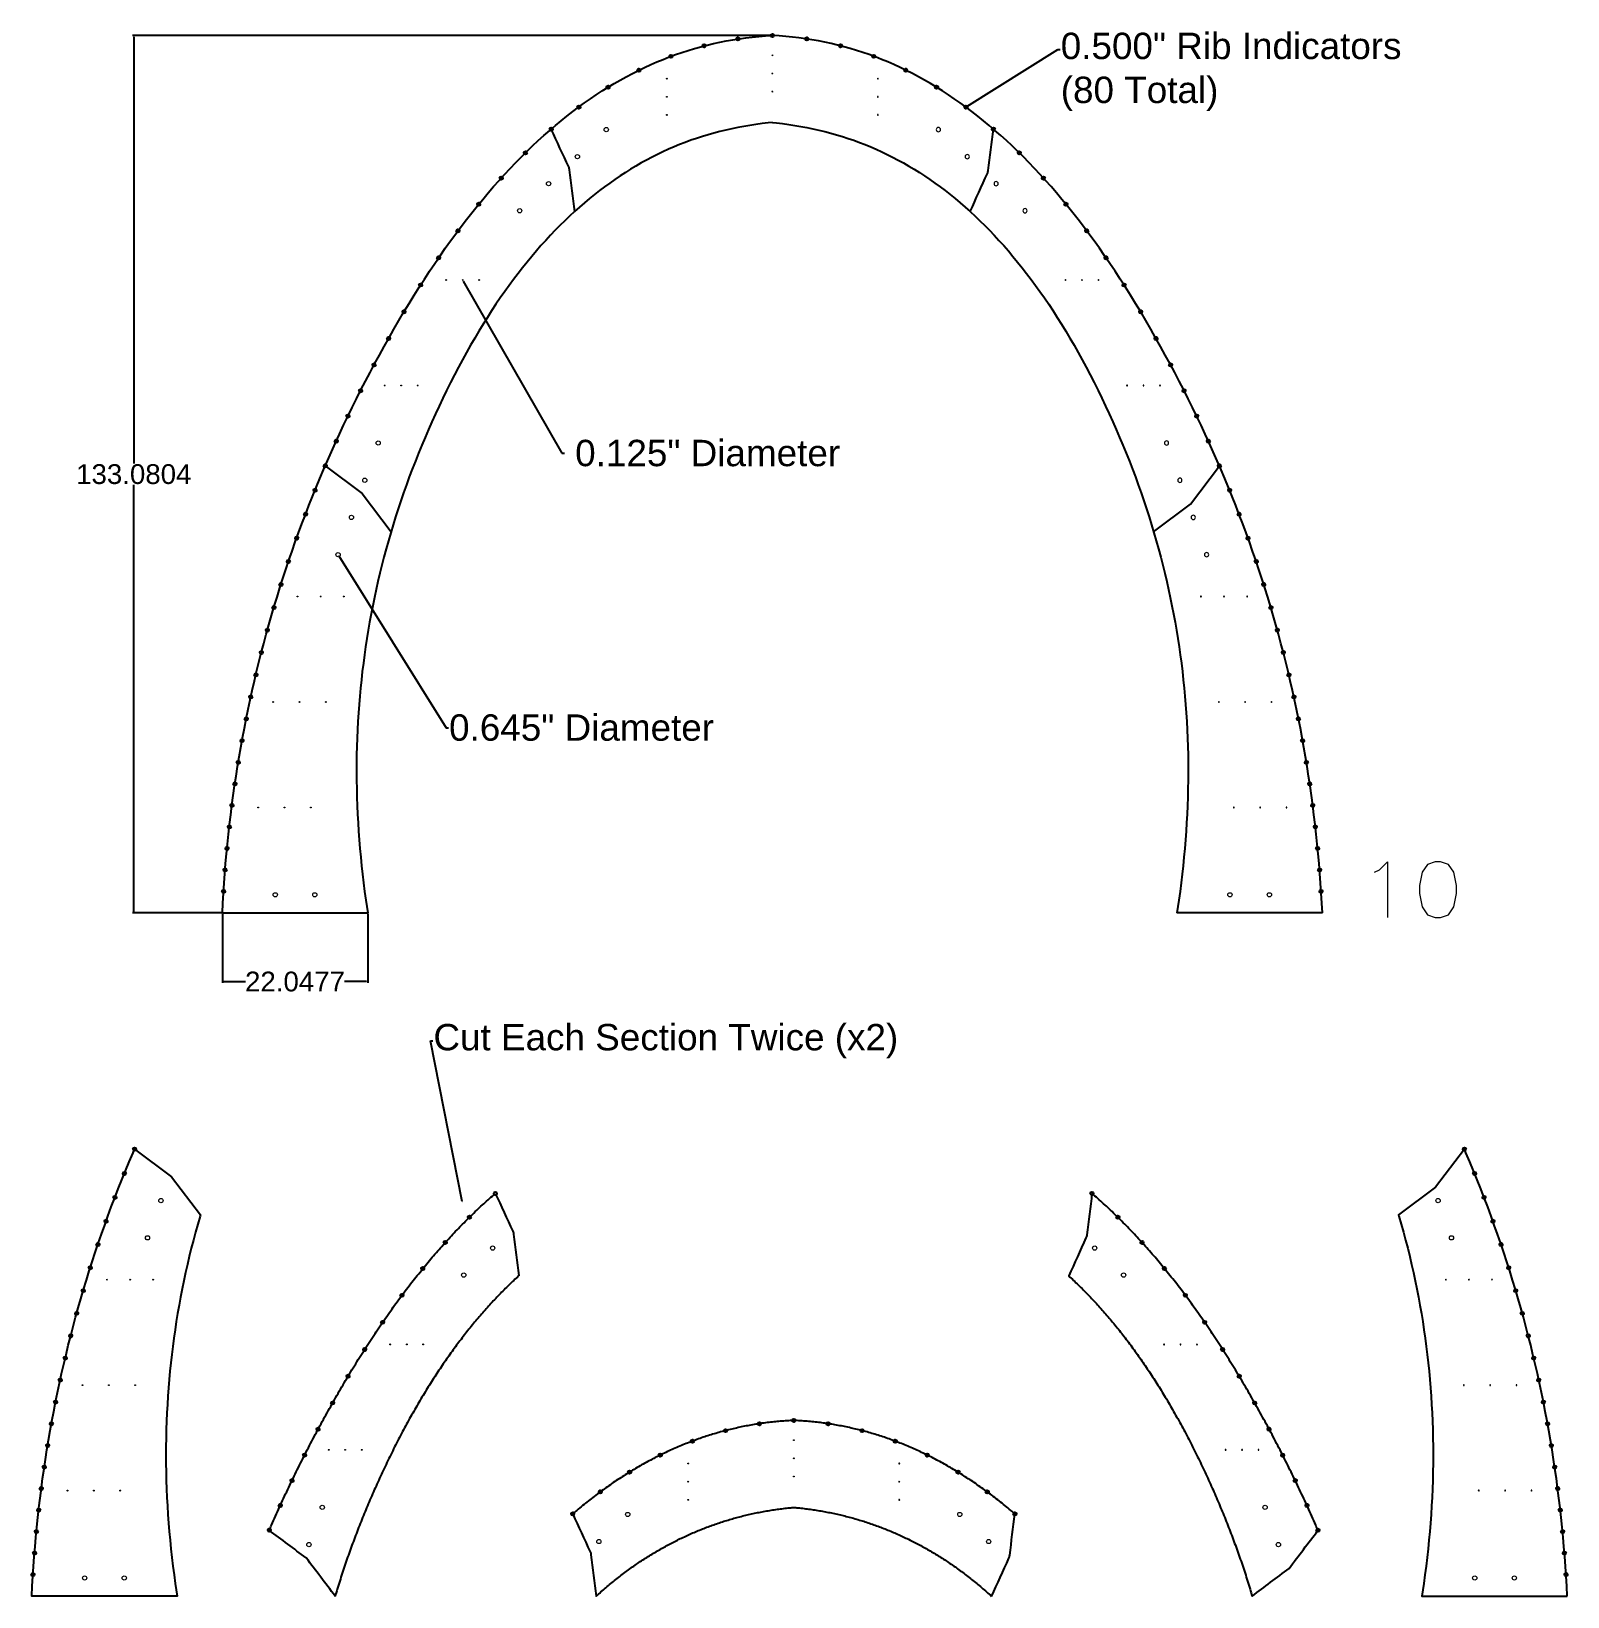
# Model space of a CAD drawing. Header units: inches. Extents: x 27 to 260, y 20 to 257.
import ezdxf
from ezdxf import colors
from ezdxf.entities.mleader import LeaderData, LeaderLine
from ezdxf.math import Vec2, Vec3

# ---------------------------------------------------------------- set-up
doc = ezdxf.new("R2010")
doc.units = ezdxf.units.IN
doc.header["$MEASUREMENT"] = 0
doc.layers.add('Annotation', color=7, linetype='Continuous', lineweight=9)
doc.layers.add('Drilling', color=3, linetype='Continuous', lineweight=13)
doc.layers.add('Rib Indication', color=1, linetype='Continuous')
doc.styles.get("Standard").update_dxf_attribs({"font": 'Arial.ttf'})
doc.dimstyles.get("Standard").update_dxf_attribs({"dimtxt": 0.18, "dimasz": 0.18, "dimexe": 0.18, "dimexo": 0.0625, "dimgap": 0.09, "dimtad": 0, "dimtih": 1, "dimtoh": 1, "dimdec": 4, "dimzin": 0, "dimdsep": 46, "dimtxsty": 'Standard', "dimcen": 0.09, "dimadec": 0, "dimazin": 0, "dimtfac": 1, "dimtdec": 4, "dimtofl": 0, "dimtmove": 0, "dimatfit": 3, "dimfxl": 1, "dimtolj": 1, "dimtzin": 0, "dimarcsym": 0})

msp = doc.modelspace()

# ---------------------------------------------------------------- blocks, each defined once
blk = doc.blocks.new('*U185')
at = {"layer": 'Drilling'}
blk.add_circle((0, 0), 0.323, dxfattribs=at)
blk = doc.blocks.new('*U187')
at = {"color": 0, "linetype": 'ByBlock', "lineweight": -2, "transparency": 16777216}
for p in [(-18, 0), (-12, 0), (-6, 0), (0, 0)]:
    blk.add_blockref('*U185', p, dxfattribs=at)
blk = doc.blocks.new('*U188')
at = {"layer": 'Drilling'}
blk.add_circle((0, 0), 0.0625, dxfattribs=at)
blk = doc.blocks.new('*U189')
at = {"layer": 'Drilling', "color": 0, "linetype": 'ByBlock', "lineweight": -2, "transparency": 16777216}
for p in [(0, 0), (4, 0), (8, 0)]:
    blk.add_blockref('*U188', p, dxfattribs=at)
blk = doc.blocks.new('*U190')
at = {"layer": 'Drilling'}
blk.add_circle((0, 0), 0.323, dxfattribs=at)
blk = doc.blocks.new('*U191')
at = {"color": 0, "linetype": 'ByBlock', "lineweight": -2, "transparency": 16777216}
for p in [(-18, 0), (-12, 0), (-6, 0), (0, 0)]:
    blk.add_blockref('*U190', p, dxfattribs=at)
blk = doc.blocks.new('*U192')
at = {"layer": 'Drilling'}
blk.add_circle((0, 0), 0.0625, dxfattribs=at)
blk = doc.blocks.new('*U193')
at = {"layer": 'Drilling', "color": 0, "linetype": 'ByBlock', "lineweight": -2, "transparency": 16777216}
for p in [(0, 0), (4, 0), (8, 0)]:
    blk.add_blockref('*U192', p, dxfattribs=at)
blk = doc.blocks.new('*U194')
at = {"layer": 'Drilling'}
blk.add_circle((0, 0), 0.0625, dxfattribs=at)
blk = doc.blocks.new('*U195')
at = {"layer": 'Drilling', "color": 0, "linetype": 'ByBlock', "lineweight": -2, "transparency": 16777216}
for p in [(0, 0), (3.5, 0), (7, 0)]:
    blk.add_blockref('*U194', p, dxfattribs=at)
blk = doc.blocks.new('*U196')
at = {"layer": 'Drilling'}
blk.add_circle((0, 0), 0.0625, dxfattribs=at)
blk = doc.blocks.new('*U197')
at = {"layer": 'Drilling', "color": 0, "linetype": 'ByBlock', "lineweight": -2, "transparency": 16777216}
for p in [(0, 0), (2.5, 0), (5, 0)]:
    blk.add_blockref('*U196', p, dxfattribs=at)
blk = doc.blocks.new('*U198')
at = {"layer": 'Drilling'}
blk.add_circle((0, 0), 0.0625, dxfattribs=at)
blk = doc.blocks.new('*U199')
at = {"layer": 'Drilling', "color": 0, "linetype": 'ByBlock', "lineweight": -2, "transparency": 16777216}
for p in [(0, 0), (2.5, 0), (5, 0)]:
    blk.add_blockref('*U198', p, dxfattribs=at)
blk = doc.blocks.new('*U200')
at = {"layer": 'Drilling'}
blk.add_circle((0, 0), 0.0625, dxfattribs=at)
blk = doc.blocks.new('*U201')
at = {"layer": 'Drilling', "color": 0, "linetype": 'ByBlock', "lineweight": -2, "transparency": 16777216}
for p in [(0, 0), (2.75, 0), (5.5, 0)]:
    blk.add_blockref('*U200', p, dxfattribs=at)
blk = doc.blocks.new('*U202')
at = {"layer": 'Drilling'}
blk.add_circle((0, 0), 0.0625, dxfattribs=at)
blk = doc.blocks.new('*U203')
at = {"layer": 'Drilling', "color": 0, "linetype": 'ByBlock', "lineweight": -2, "transparency": 16777216}
for p in [(0, 0), (2.75, 0), (5.5, 0)]:
    blk.add_blockref('*U202', p, dxfattribs=at)
blk = doc.blocks.new('*U218')
at = {"layer": 'Drilling'}
blk.add_circle((0, 0), 0.323, dxfattribs=at)
blk = doc.blocks.new('*U219')
at = {"color": 0, "linetype": 'ByBlock', "lineweight": -2, "transparency": 16777216}
for p in [(-18, 0), (-12, 0), (-6, 0), (0, 0)]:
    blk.add_blockref('*U218', p, dxfattribs=at)
blk = doc.blocks.new('*U204')
at = {"layer": 'Drilling'}
blk.add_circle((0, 0), 0.0625, dxfattribs=at)
blk = doc.blocks.new('*U205')
at = {"layer": 'Drilling', "color": 0, "linetype": 'ByBlock', "lineweight": -2, "transparency": 16777216}
for p in [(0, 0), (4, 0), (8, 0)]:
    blk.add_blockref('*U204', p, dxfattribs=at)
blk = doc.blocks.new('*U206')
at = {"layer": 'Drilling'}
blk.add_circle((0, 0), 0.323, dxfattribs=at)
blk = doc.blocks.new('*U207')
at = {"color": 0, "linetype": 'ByBlock', "lineweight": -2, "transparency": 16777216}
for p in [(-18, 0), (-12, 0), (-6, 0), (0, 0)]:
    blk.add_blockref('*U206', p, dxfattribs=at)
blk = doc.blocks.new('*U208')
at = {"layer": 'Drilling'}
blk.add_circle((0, 0), 0.0625, dxfattribs=at)
blk = doc.blocks.new('*U209')
at = {"layer": 'Drilling', "color": 0, "linetype": 'ByBlock', "lineweight": -2, "transparency": 16777216}
for p in [(0, 0), (4, 0), (8, 0)]:
    blk.add_blockref('*U208', p, dxfattribs=at)
blk = doc.blocks.new('*U210')
at = {"layer": 'Drilling'}
blk.add_circle((0, 0), 0.0625, dxfattribs=at)
blk = doc.blocks.new('*U211')
at = {"layer": 'Drilling', "color": 0, "linetype": 'ByBlock', "lineweight": -2, "transparency": 16777216}
for p in [(0, 0), (3.5, 0), (7, 0)]:
    blk.add_blockref('*U210', p, dxfattribs=at)
blk = doc.blocks.new('*U212')
at = {"layer": 'Drilling'}
blk.add_circle((0, 0), 0.0625, dxfattribs=at)
blk = doc.blocks.new('*U213')
at = {"layer": 'Drilling', "color": 0, "linetype": 'ByBlock', "lineweight": -2, "transparency": 16777216}
for p in [(0, 0), (2.5, 0), (5, 0)]:
    blk.add_blockref('*U212', p, dxfattribs=at)
blk = doc.blocks.new('*U214')
at = {"layer": 'Drilling'}
blk.add_circle((0, 0), 0.0625, dxfattribs=at)
blk = doc.blocks.new('*U215')
at = {"layer": 'Drilling', "color": 0, "linetype": 'ByBlock', "lineweight": -2, "transparency": 16777216}
for p in [(0, 0), (2.5, 0), (5, 0)]:
    blk.add_blockref('*U214', p, dxfattribs=at)
blk = doc.blocks.new('*U216')
at = {"layer": 'Drilling'}
blk.add_circle((0, 0), 0.0625, dxfattribs=at)
blk = doc.blocks.new('*U217')
at = {"layer": 'Drilling', "color": 0, "linetype": 'ByBlock', "lineweight": -2, "transparency": 16777216}
for p in [(0, 0), (2.75, 0), (5.5, 0)]:
    blk.add_blockref('*U216', p, dxfattribs=at)
blk = doc.blocks.new('*U220')
at = {"layer": 'Drilling'}
blk.add_circle((0, 0), 0.0625, dxfattribs=at)
blk = doc.blocks.new('*U221')
at = {"layer": 'Drilling', "color": 0, "linetype": 'ByBlock', "lineweight": -2, "transparency": 16777216}
for p in [(0, 0), (4, 0), (8, 0)]:
    blk.add_blockref('*U220', p, dxfattribs=at)
blk = doc.blocks.new('*U222')
at = {"layer": 'Drilling'}
blk.add_circle((0, 0), 0.0625, dxfattribs=at)
blk = doc.blocks.new('*U223')
at = {"layer": 'Drilling', "color": 0, "linetype": 'ByBlock', "lineweight": -2, "transparency": 16777216}
for p in [(0, 0), (4, 0), (8, 0)]:
    blk.add_blockref('*U222', p, dxfattribs=at)
blk = doc.blocks.new('*U224')
at = {"layer": 'Drilling'}
blk.add_circle((0, 0), 0.0625, dxfattribs=at)
blk = doc.blocks.new('*U225')
at = {"layer": 'Drilling', "color": 0, "linetype": 'ByBlock', "lineweight": -2, "transparency": 16777216}
for p in [(0, 0), (3.5, 0), (7, 0)]:
    blk.add_blockref('*U224', p, dxfattribs=at)
blk = doc.blocks.new('*U226')
at = {"layer": 'Drilling'}
blk.add_circle((0, 0), 0.0625, dxfattribs=at)
blk = doc.blocks.new('*U227')
at = {"layer": 'Drilling', "color": 0, "linetype": 'ByBlock', "lineweight": -2, "transparency": 16777216}
for p in [(0, 0), (2.75, 0), (5.5, 0)]:
    blk.add_blockref('*U226', p, dxfattribs=at)
blk = doc.blocks.new('*U228')
at = {"layer": 'Drilling'}
blk.add_circle((0, 0), 0.0625, dxfattribs=at)
blk = doc.blocks.new('*U229')
at = {"layer": 'Drilling', "color": 0, "linetype": 'ByBlock', "lineweight": -2, "transparency": 16777216}
for p in [(0, 0), (2.75, 0), (5.5, 0)]:
    blk.add_blockref('*U228', p, dxfattribs=at)
blk = doc.blocks.new('*U230')
at = {"layer": 'Drilling'}
blk.add_circle((0, 0), 0.0625, dxfattribs=at)
blk = doc.blocks.new('*U231')
at = {"layer": 'Drilling', "color": 0, "linetype": 'ByBlock', "lineweight": -2, "transparency": 16777216}
for p in [(0, 0), (2.75, 0), (5.5, 0)]:
    blk.add_blockref('*U230', p, dxfattribs=at)
blk = doc.blocks.new('*U232')
at = {"layer": 'Drilling'}
blk.add_circle((0, 0), 0.0625, dxfattribs=at)
blk = doc.blocks.new('*U233')
at = {"layer": 'Drilling', "color": 0, "linetype": 'ByBlock', "lineweight": -2, "transparency": 16777216}
for p in [(0, 0), (2.5, 0), (5, 0)]:
    blk.add_blockref('*U232', p, dxfattribs=at)
blk = doc.blocks.new('*U234')
at = {"layer": 'Drilling'}
blk.add_circle((0, 0), 0.0625, dxfattribs=at)
blk = doc.blocks.new('*U235')
at = {"layer": 'Drilling', "color": 0, "linetype": 'ByBlock', "lineweight": -2, "transparency": 16777216}
for p in [(0, 0), (2.5, 0), (5, 0)]:
    blk.add_blockref('*U234', p, dxfattribs=at)
blk = doc.blocks.new('*U236')
at = {"layer": 'Drilling'}
blk.add_circle((0, 0), 0.0625, dxfattribs=at)
blk = doc.blocks.new('*U237')
at = {"layer": 'Drilling', "color": 0, "linetype": 'ByBlock', "lineweight": -2, "transparency": 16777216}
for p in [(0, 0), (4, 0), (8, 0)]:
    blk.add_blockref('*U236', p, dxfattribs=at)
blk = doc.blocks.new('*U238')
at = {"layer": 'Drilling'}
blk.add_circle((0, 0), 0.0625, dxfattribs=at)
blk = doc.blocks.new('*U239')
at = {"layer": 'Drilling', "color": 0, "linetype": 'ByBlock', "lineweight": -2, "transparency": 16777216}
for p in [(0, 0), (4, 0), (8, 0)]:
    blk.add_blockref('*U238', p, dxfattribs=at)
blk = doc.blocks.new('*U240')
at = {"layer": 'Drilling'}
blk.add_circle((0, 0), 0.0625, dxfattribs=at)
blk = doc.blocks.new('*U241')
at = {"layer": 'Drilling', "color": 0, "linetype": 'ByBlock', "lineweight": -2, "transparency": 16777216}
for p in [(0, 0), (3.5, 0), (7, 0)]:
    blk.add_blockref('*U240', p, dxfattribs=at)
blk = doc.blocks.new('*U242')
at = {"layer": 'Drilling'}
blk.add_circle((0, 0), 0.0625, dxfattribs=at)
blk = doc.blocks.new('*U243')
at = {"layer": 'Drilling', "color": 0, "linetype": 'ByBlock', "lineweight": -2, "transparency": 16777216}
for p in [(0, 0), (2.5, 0), (5, 0)]:
    blk.add_blockref('*U242', p, dxfattribs=at)
blk = doc.blocks.new('*U244')
at = {"layer": 'Drilling'}
blk.add_circle((0, 0), 0.0625, dxfattribs=at)
blk = doc.blocks.new('*U245')
at = {"layer": 'Drilling', "color": 0, "linetype": 'ByBlock', "lineweight": -2, "transparency": 16777216}
for p in [(0, 0), (2.5, 0), (5, 0)]:
    blk.add_blockref('*U244', p, dxfattribs=at)
blk = doc.blocks.new('*D246')
at = {"layer": 'Annotation', "color": 0, "lineweight": -2, "transparency": 16777216}
for p, q in [((56.38, 123.37), (56.38, 112.83)), ((78.43, 123.37), (78.43, 112.83)), ((56.56, 113.01), (59.88, 113.01)), ((78.25, 113.01), (74.92, 113.01))]:
    blk.add_line(p, q, dxfattribs=at)
at = {"layer": 'Annotation', "color": 0, "transparency": 16777216}
for points in [[(56.56, 113.04), (56.56, 112.98), (56.38, 113.01)], [(78.25, 113.04), (78.25, 112.98), (78.43, 113.01)]]:
    blk.add_solid(points, dxfattribs=at)
at = {"layer": 'Defpoints', "color": 0, "transparency": 16777216}
for p in [(56.38, 123.43), (78.43, 123.43), (78.43, 113.01)]:
    blk.add_point(p, dxfattribs=at)
at = {"layer": 'Annotation', "color": 0, "transparency": 16777216, "insert": (67.4, 113.01), "char_height": 3, "attachment_point": 5}
blk.add_mtext('\\A1;22.0477', dxfattribs=at)
blk = doc.blocks.new('*D247')
at = {"layer": 'Annotation', "color": 0, "lineweight": -2, "transparency": 16777216}
for p, q in [((139.73, 256.51), (42.77, 256.51)), ((42.95, 256.33), (42.95, 191.58)), ((42.95, 123.61), (42.95, 188.36)), ((56.32, 123.43), (42.77, 123.43))]:
    blk.add_line(p, q, dxfattribs=at)
at = {"layer": 'Annotation', "color": 0, "transparency": 16777216}
for points in [[(42.92, 256.33), (42.98, 256.33), (42.95, 256.51)], [(42.92, 123.61), (42.98, 123.61), (42.95, 123.43)]]:
    blk.add_solid(points, dxfattribs=at)
at = {"layer": 'Defpoints', "color": 0, "transparency": 16777216}
for p in [(42.95, 256.51), (139.79, 256.51), (56.38, 123.43)]:
    blk.add_point(p, dxfattribs=at)
at = {"layer": 'Annotation', "color": 0, "transparency": 16777216, "insert": (42.95, 189.97), "char_height": 3, "attachment_point": 5}
blk.add_mtext('\\A1;133.0804', dxfattribs=at)

# ---------------------------------------------------------------- dimensions: what is measured, and where the dimension line sits
at = {"layer": 'Annotation'}
dim = msp.add_linear_dim(base=(42.94514, 256.5092), p1=(56.37908, 123.42878), p2=(139.78945, 256.5092), angle=90, dimstyle='Standard', override={"dimtxt": 3}, dxfattribs=at)
dim.commit()
dim.dimension.update_dxf_attribs({"geometry": '*D247', "text_midpoint": (42.94514, 189.96899)})
dim = msp.add_linear_dim(base=(78.42678, 113.01421), p1=(56.37908, 123.42878), p2=(78.42678, 123.42878), dimstyle='Standard', override={"dimtxt": 3}, dxfattribs=at)
dim.commit()
dim.dimension.update_dxf_attribs({"geometry": '*D246', "text_midpoint": (67.40293, 113.01421)})

# ---------------------------------------------------------------- linework, layer by layer
for p, q in [((56.37908, 123.42878), (78.42678, 123.42878)), ((223.19982, 123.42878), (201.15212, 123.42878))]:
    msp.add_line(p, q)
for points in [[(56.37908, 123.42878), (56.45766, 124.9305), (56.54704, 126.42912), (56.64721, 127.92465), (56.75817, 129.41707), (56.87992, 130.9064), (57.01246, 132.39263), (57.15579, 133.87577), (57.30991, 135.3558), (57.47483, 136.83274), (57.65053, 138.30658), (57.83703, 139.77733), (58.03431, 141.24497), (58.24239, 142.70952), (58.46126, 144.17097), (58.69092, 145.62932), (58.93138, 147.08457), (59.18262, 148.53673), (59.44465, 149.98579), (59.71748, 151.43175), (60.0011, 152.87462), (60.2955, 154.31438), (60.6007, 155.75105), (60.91669, 157.18462), (61.24347, 158.6151), (61.58105, 160.04247), (61.92941, 161.46675), (62.28856, 162.88793), (62.65851, 164.30601), (63.03925, 165.721), (63.43078, 167.13289), (63.8331, 168.54168), (64.24621, 169.94737), (64.67011, 171.34996), (65.1048, 172.74946), (65.55028, 174.14586), (66.00656, 175.53916), (66.47362, 176.92936), (66.95148, 178.31647), (67.44013, 179.70048), (67.93957, 181.08139), (68.4498, 182.4592), (68.97082, 183.83392), (69.50264, 185.20554), (70.04524, 186.57406), (70.59864, 187.93948), (71.16282, 189.3018), (71.7378, 190.66103), (72.32357, 192.01716), (72.92013, 193.37019), (73.52748, 194.72013), (74.14562, 196.06696), (74.77455, 197.4107), (75.41428, 198.75134), (76.0648, 200.08889), (76.7261, 201.42333), (77.3982, 202.75468), (78.08109, 204.08293), (78.77477, 205.40809), (79.47924, 206.73014), (80.1945, 208.0491), (80.92056, 209.36496), (81.6574, 210.67772), (82.40504, 211.98739), (83.16346, 213.29396), (83.92917, 214.58913), (84.69863, 215.86463), (85.47184, 217.12045), (86.24882, 218.35659), (87.02955, 219.57305), (87.81404, 220.76982), (88.60229, 221.94692), (89.39429, 223.10433), (90.19005, 224.24207), (90.98957, 225.36012), (91.79285, 226.45849), (92.59988, 227.53718), (93.41068, 228.59619), (94.22522, 229.63553), (95.04353, 230.65518), (95.8656, 231.65514), (96.69142, 232.63543), (97.521, 233.59604), (98.35433, 234.53697), (99.19143, 235.45821), (100.03228, 236.35978), (100.87689, 237.24167), (101.72525, 238.10387), (102.57738, 238.94639), (103.43326, 239.76924), (104.2929, 240.5724), (105.15629, 241.35588), (106.02345, 242.11968), (106.89436, 242.8638), (107.76903, 243.58824), (108.64745, 244.293), (109.52964, 244.97808), (110.41558, 245.64348), (111.30528, 246.2892), (112.19873, 246.91523), (113.09595, 247.52159), (113.99692, 248.10826), (114.90165, 248.67526), (115.81013, 249.22257), (116.72238, 249.7502), (117.63838, 250.25816), (118.55814, 250.74643), (119.48165, 251.21502), (120.40892, 251.66393), (121.33996, 252.09316), (122.27474, 252.50271), (123.21329, 252.89258), (124.15559, 253.26276), (125.10165, 253.61327), (126.05147, 253.9441), (127.00505, 254.25524), (127.96238, 254.54671), (128.92347, 254.81849), (129.88832, 255.0706), (130.85692, 255.30302), (131.82929, 255.51576), (132.80541, 255.70882), (133.78528, 255.8822), (134.76892, 256.03591), (135.75631, 256.16992), (136.74746, 256.28426), (137.74237, 256.37892), (138.74104, 256.4539), (139.78945, 256.5092)], [(223.19982, 123.42878), (223.12123, 124.9305), (223.03186, 126.42912), (222.93169, 127.92465), (222.82073, 129.41707), (222.69898, 130.9064), (222.56644, 132.39263), (222.42311, 133.87577), (222.26899, 135.3558), (222.10407, 136.83274), (221.92837, 138.30658), (221.74187, 139.77733), (221.54458, 141.24497), (221.3365, 142.70952), (221.11763, 144.17097), (220.88797, 145.62932), (220.64752, 147.08457), (220.39628, 148.53673), (220.13424, 149.98579), (219.86142, 151.43175), (219.5778, 152.87462), (219.28339, 154.31438), (218.9782, 155.75105), (218.6622, 157.18462), (218.33542, 158.6151), (217.99785, 160.04247), (217.64949, 161.46675), (217.29033, 162.88793), (216.92039, 164.30601), (216.53965, 165.721), (216.14812, 167.13289), (215.7458, 168.54168), (215.33269, 169.94737), (214.90879, 171.34996), (214.4741, 172.74946), (214.02861, 174.14586), (213.57234, 175.53916), (213.10527, 176.92936), (212.62742, 178.31647), (212.13877, 179.70048), (211.63933, 181.08139), (211.1291, 182.4592), (210.60807, 183.83392), (210.07626, 185.20554), (209.53366, 186.57406), (208.98026, 187.93948), (208.41608, 189.3018), (207.8411, 190.66103), (207.25533, 192.01716), (206.65877, 193.37019), (206.05142, 194.72013), (205.43328, 196.06696), (204.80434, 197.4107), (204.16462, 198.75134), (203.5141, 200.08889), (202.8528, 201.42333), (202.1807, 202.75468), (201.49781, 204.08293), (200.80413, 205.40809), (200.09966, 206.73014), (199.38439, 208.0491), (198.65834, 209.36496), (197.9215, 210.67772), (197.17386, 211.98739), (196.41543, 213.29396), (195.64973, 214.58913), (194.88027, 215.86463), (194.10705, 217.12045), (193.33008, 218.35659), (192.54935, 219.57305), (191.76486, 220.76982), (190.97661, 221.94692), (190.18461, 223.10433), (189.38885, 224.24207), (188.58933, 225.36012), (187.78605, 226.45849), (186.97901, 227.53718), (186.16822, 228.59619), (185.35367, 229.63553), (184.53537, 230.65518), (183.7133, 231.65514), (182.88748, 232.63543), (182.0579, 233.59604), (181.22457, 234.53697), (180.38747, 235.45821), (179.54662, 236.35978), (178.70201, 237.24167), (177.85364, 238.10387), (177.00152, 238.94639), (176.14564, 239.76924), (175.286, 240.5724), (174.4226, 241.35588), (173.55545, 242.11968), (172.68454, 242.8638), (171.80987, 243.58824), (170.93144, 244.293), (170.04926, 244.97808), (169.16332, 245.64348), (168.27362, 246.2892), (167.38016, 246.91523), (166.48295, 247.52159), (165.58198, 248.10826), (164.67725, 248.67526), (163.76877, 249.22257), (162.85652, 249.7502), (161.94052, 250.25816), (161.02076, 250.74643), (160.09725, 251.21502), (159.16997, 251.66393), (158.23894, 252.09316), (157.30415, 252.50271), (156.36561, 252.89258), (155.42331, 253.26276), (154.47724, 253.61327), (153.52743, 253.9441), (152.57385, 254.25524), (151.61652, 254.54671), (150.65543, 254.81849), (149.69058, 255.0706), (148.72197, 255.30302), (147.74961, 255.51576), (146.77349, 255.70882), (145.79361, 255.8822), (144.80998, 256.03591), (143.82259, 256.16992), (142.83143, 256.28426), (141.83653, 256.37892), (140.83786, 256.4539), (139.78945, 256.5092)], [(139.78945, 243.31341), (139.17984, 243.25599), (138.2371, 243.15025), (137.3012, 243.02824), (136.37209, 242.89), (135.44968, 242.73554), (134.53392, 242.56487), (133.62472, 242.37801), (132.722, 242.17496), (131.8257, 241.95573), (130.93573, 241.72032), (130.05202, 241.46871), (129.17448, 241.2009), (128.30304, 240.91688), (127.43761, 240.61662), (126.57813, 240.3001), (125.72452, 239.96728), (124.87669, 239.61815), (124.03459, 239.25266), (123.19814, 238.87077), (122.36727, 238.47243), (121.54192, 238.05761), (120.72204, 237.62624), (119.90757, 237.17828), (119.09845, 236.71367), (118.29463, 236.23236), (117.49609, 235.73428), (116.70277, 235.21938), (115.91464, 234.68759), (115.13167, 234.13886), (114.35383, 233.57312), (113.58112, 232.99031), (112.81349, 232.39037), (112.05095, 231.77325), (111.29349, 231.13888), (110.54109, 230.4872), (109.79376, 229.81817), (109.0515, 229.13171), (108.31431, 228.4278), (107.5822, 227.70636), (106.85518, 226.96736), (106.13326, 226.21074), (105.41646, 225.43647), (104.7048, 224.6445), (103.9983, 223.83479), (103.29697, 223.0073), (102.60084, 222.16201), (101.90994, 221.29887), (101.22428, 220.41785), (100.54389, 219.51894), (99.86881, 218.6021), (99.19905, 217.6673), (98.53464, 216.71453), (97.87562, 215.74378), (97.22201, 214.755), (96.57384, 213.74821), (95.93113, 212.72337), (95.29391, 211.68048), (94.66222, 210.61952), (94.03608, 209.54049), (93.41552, 208.44338), (92.80056, 207.32817), (92.19122, 206.19488), (91.58755, 205.04348), (90.98917, 203.87322), (90.39911, 202.69135), (89.82121, 201.50672), (89.25588, 200.32021), (88.70313, 199.13181), (88.16293, 197.94151), (87.63528, 196.74931), (87.12018, 195.5552), (86.61761, 194.35917), (86.12758, 193.16122), (85.65006, 191.96135), (85.18505, 190.75954), (84.73255, 189.55578), (84.29255, 188.35007), (83.86504, 187.14241), (83.45001, 185.93278), (83.04746, 184.72117), (82.65738, 183.50757), (82.27976, 182.29198), (81.9146, 181.07438), (81.5619, 179.85478), (81.22164, 178.63314), (80.89382, 177.40947), (80.57844, 176.18376), (80.27549, 174.95599), (79.98496, 173.72616), (79.70686, 172.49424), (79.44118, 171.26024), (79.18791, 170.02414), (78.94706, 168.78592), (78.71862, 167.54558), (78.50258, 166.30311), (78.29895, 165.05849), (78.10773, 163.81171), (77.9289, 162.56275), (77.76248, 161.31162), (77.60846, 160.05829), (77.46684, 158.80276), (77.33762, 157.54501), (77.2208, 156.28503), (77.11638, 155.0228), (77.02437, 153.75833), (76.94475, 152.49159), (76.87755, 151.22257), (76.82275, 149.95126), (76.78037, 148.67766), (76.75039, 147.40175), (76.73284, 146.12352), (76.7277, 144.84296), (76.73499, 143.56005), (76.7547, 142.2748), (76.78685, 140.98718), (76.83143, 139.6972), (76.88845, 138.40483), (76.95792, 137.11007), (77.03984, 135.81292), (77.13422, 134.51336), (77.24105, 133.21138), (77.36036, 131.90698), (77.49214, 130.60015), (77.6364, 129.29088), (77.79314, 127.97917), (77.96238, 126.665), (78.14411, 125.34837), (78.42678, 123.42878)], [(139.78945, 243.31341), (140.39906, 243.25599), (141.3418, 243.15025), (142.27769, 243.02824), (143.20681, 242.89), (144.12921, 242.73554), (145.04498, 242.56487), (145.95418, 242.37801), (146.8569, 242.17496), (147.7532, 241.95573), (148.64317, 241.72032), (149.52688, 241.46871), (150.40442, 241.2009), (151.27586, 240.91688), (152.14128, 240.61662), (153.00076, 240.3001), (153.85438, 239.96728), (154.7022, 239.61815), (155.54431, 239.25266), (156.38076, 238.87077), (157.21163, 238.47243), (158.03697, 238.05761), (158.85686, 237.62624), (159.67133, 237.17828), (160.48045, 236.71367), (161.28426, 236.23236), (162.08281, 235.73428), (162.87613, 235.21938), (163.66426, 234.68759), (164.44723, 234.13886), (165.22506, 233.57312), (165.99778, 232.99031), (166.76541, 232.39037), (167.52795, 231.77325), (168.28541, 231.13888), (169.03781, 230.4872), (169.78514, 229.81817), (170.5274, 229.13171), (171.26459, 228.4278), (171.9967, 227.70636), (172.72372, 226.96736), (173.44564, 226.21074), (174.16243, 225.43647), (174.87409, 224.6445), (175.5806, 223.83479), (176.28193, 223.0073), (176.97805, 222.16201), (177.66896, 221.29887), (178.35462, 220.41785), (179.035, 219.51894), (179.71009, 218.6021), (180.37985, 217.6673), (181.04425, 216.71453), (181.70328, 215.74378), (182.35689, 214.755), (183.00506, 213.74821), (183.64777, 212.72337), (184.28498, 211.68048), (184.91667, 210.61952), (185.54282, 209.54049), (186.16338, 208.44338), (186.77834, 207.32817), (187.38767, 206.19488), (187.99135, 205.04348), (188.58973, 203.87322), (189.17978, 202.69135), (189.75769, 201.50672), (190.32301, 200.32021), (190.87577, 199.13181), (191.41597, 197.94151), (191.94362, 196.74931), (192.45872, 195.5552), (192.96128, 194.35917), (193.45132, 193.16122), (193.92884, 191.96135), (194.39385, 190.75954), (194.84635, 189.55578), (195.28635, 188.35007), (195.71386, 187.14241), (196.12889, 185.93278), (196.53144, 184.72117), (196.92152, 183.50757), (197.29914, 182.29198), (197.66429, 181.07438), (198.017, 179.85478), (198.35726, 178.63314), (198.68508, 177.40947), (199.00046, 176.18376), (199.30341, 174.95599), (199.59394, 173.72616), (199.87204, 172.49424), (200.13772, 171.26024), (200.39098, 170.02414), (200.63184, 168.78592), (200.86028, 167.54558), (201.07631, 166.30311), (201.27994, 165.05849), (201.47117, 163.81171), (201.64999, 162.56275), (201.81642, 161.31162), (201.97044, 160.05829), (202.11206, 158.80276), (202.24128, 157.54501), (202.3581, 156.28503), (202.46252, 155.0228), (202.55453, 153.75833), (202.63414, 152.49159), (202.70135, 151.22257), (202.75615, 149.95126), (202.79853, 148.67766), (202.8285, 147.40175), (202.84606, 146.12352), (202.8512, 144.84296), (202.84391, 143.56005), (202.8242, 142.2748), (202.79205, 140.98718), (202.74747, 139.6972), (202.69045, 138.40483), (202.62098, 137.11007), (202.53906, 135.81292), (202.44468, 134.51336), (202.33784, 133.21138), (202.21854, 131.90698), (202.08676, 130.60015), (201.9425, 129.29088), (201.78576, 127.97917), (201.61652, 126.665), (201.43479, 125.34837), (201.15212, 123.42878)], [(71.98497, 191.23326), (77.57603, 187.04215), (81.96749, 181.25074)], [(197.61141, 181.25074), (203.20247, 185.44185), (207.59393, 191.23326)]]:
    msp.add_lwpolyline(points)
for points in [[(53.06243, 77.63309), (53.00954, 77.45673), (52.65683, 76.23712), (52.31657, 75.01549), (51.98875, 73.79182), (51.67337, 72.56611), (51.37042, 71.33834), (51.0799, 70.1085), (50.8018, 68.87659), (50.53611, 67.64258), (50.28285, 66.40648), (50.042, 65.16827), (49.81355, 63.92793), (49.59752, 62.68545), (49.39389, 61.44083), (49.20266, 60.19405), (49.02384, 58.9451), (48.85742, 57.69397), (48.70339, 56.44064), (48.56177, 55.18511), (48.43255, 53.92735), (48.31573, 52.66737), (48.21131, 51.40515), (48.1193, 50.14067), (48.03969, 48.87393), (47.97248, 47.60491), (47.91769, 46.33361), (47.8753, 45.06001), (47.84533, 43.7841), (47.82777, 42.50586), (47.82263, 41.2253), (47.82992, 39.9424), (47.84964, 38.65714), (47.88178, 37.36953), (47.92636, 36.07954), (47.98339, 34.78718), (48.05286, 33.49242), (48.13477, 32.19527), (48.22915, 30.89571), (48.33599, 29.59373), (48.45529, 28.28933), (48.58707, 26.9825), (48.73133, 25.67323), (48.88807, 24.36151), (49.05731, 23.04735), (49.23905, 21.73072), (49.52171, 19.81113), (27.47401, 19.81113), (27.5526, 21.31285), (27.64198, 22.81147), (27.74214, 24.30699), (27.8531, 25.79942), (27.97485, 27.28875), (28.10739, 28.77498), (28.25072, 30.25811), (28.40485, 31.73815), (28.56976, 33.21509), (28.74546, 34.68893), (28.93196, 36.15967), (29.12925, 37.62732), (29.33733, 39.09186), (29.5562, 40.55331), (29.78586, 42.01167), (30.02631, 43.46692), (30.27755, 44.91908), (30.53959, 46.36814), (30.81241, 47.8141), (31.09603, 49.25696), (31.39044, 50.69673), (31.69564, 52.1334), (32.01163, 53.56697), (32.33841, 54.99744), (32.67598, 56.42482), (33.02434, 57.8491), (33.3835, 59.27028), (33.75344, 60.68836), (34.13418, 62.10334), (34.52571, 63.51523), (34.92803, 64.92402), (35.34114, 66.32971), (35.76504, 67.73231), (36.19973, 69.1318), (36.64522, 70.5282), (37.10149, 71.92151), (37.56856, 73.31171), (38.04642, 74.69882), (38.53506, 76.08282), (39.0345, 77.46374), (39.54474, 78.84155), (40.06576, 80.21626), (40.59757, 81.58788), (41.14017, 82.9564), (41.69357, 84.32183), (42.25776, 85.68415), (42.83273, 87.04338), (43.0799, 87.61561), (48.67096, 83.4245)], [(260.34203, 19.81113), (260.26345, 21.31285), (260.17407, 22.81147), (260.07391, 24.30699), (259.96295, 25.79942), (259.8412, 27.28875), (259.70866, 28.77498), (259.56533, 30.25811), (259.4112, 31.73815), (259.24629, 33.21509), (259.07058, 34.68893), (258.88409, 36.15967), (258.6868, 37.62732), (258.47872, 39.09186), (258.25985, 40.55331), (258.03019, 42.01167), (257.78974, 43.46692), (257.5385, 44.91908), (257.27646, 46.36814), (257.00364, 47.8141), (256.72002, 49.25696), (256.42561, 50.69673), (256.12041, 52.1334), (255.80442, 53.56697), (255.47764, 54.99744), (255.14007, 56.42482), (254.7917, 57.8491), (254.43255, 59.27028), (254.0626, 60.68836), (253.68187, 62.10334), (253.29034, 63.51523), (252.88802, 64.92402), (252.47491, 66.32971), (252.05101, 67.73231), (251.61631, 69.1318), (251.17083, 70.5282), (250.71456, 71.92151), (250.24749, 73.31171), (249.76963, 74.69882), (249.28098, 76.08282), (248.78154, 77.46374), (248.27131, 78.84155), (247.75029, 80.21626), (247.21848, 81.58788), (246.67587, 82.9564), (246.12248, 84.32183), (245.55829, 85.68415), (244.98332, 87.04338), (244.73615, 87.61561), (240.34468, 81.8242), (234.75362, 77.63309), (234.80651, 77.45673), (235.15922, 76.23712), (235.49948, 75.01549), (235.8273, 73.79182), (236.14268, 72.56611), (236.44563, 71.33834), (236.73615, 70.1085), (237.01425, 68.87659), (237.27993, 67.64258), (237.5332, 66.40648), (237.77405, 65.16827), (238.0025, 63.92793), (238.21853, 62.68545), (238.42216, 61.44083), (238.61339, 60.19405), (238.79221, 58.9451), (238.95863, 57.69397), (239.11265, 56.44064), (239.25428, 55.18511), (239.3835, 53.92735), (239.50032, 52.66737), (239.60473, 51.40515), (239.69675, 50.14067), (239.77636, 48.87393), (239.84357, 47.60491), (239.89836, 46.33361), (239.94075, 45.06001), (239.97072, 43.7841), (239.98828, 42.50586), (239.99341, 41.2253), (239.98613, 39.9424), (239.96641, 38.65714), (239.93427, 37.36953), (239.88968, 36.07954), (239.83266, 34.78718), (239.76319, 33.49242), (239.68127, 32.19527), (239.5869, 30.89571), (239.48006, 29.59373), (239.36076, 28.28933), (239.22898, 26.9825), (239.08472, 25.67323), (238.92797, 24.36151), (238.75874, 23.04735), (238.577, 21.73072), (238.29434, 19.81113)]]:
    msp.add_lwpolyline(points, close=True)
for points, knots in [([(109.84565, 229.8114), (109.57653, 231.91862), (109.30742, 234.02584), (109.0383, 236.13306), (109.01851, 236.28802), (108.97422, 236.44162), (108.90871, 236.58344), (108.02531, 238.4958), (107.14191, 240.40816), (106.25851, 242.32052)], [0, 0, 0, 0, 1, 1, 1, 1.468649631, 1.468649631, 1.468649631, 2.468649631, 2.468649631, 2.468649631, 2.468649631]), ([(169.79245, 229.8114), (170.66467, 231.73941), (171.53689, 233.66742), (172.4091, 235.59543), (172.47349, 235.73776), (172.51938, 235.89079), (172.53869, 236.04581), (172.79926, 238.13738), (173.05982, 240.22895), (173.32039, 242.32052)], [0, 0, 0, 0, 1, 1, 1, 1.468649631, 1.468649631, 1.468649631, 2.468649631, 2.468649631, 2.468649631, 2.468649631]), ([(97.77878, 80.88091), (97.70043, 80.81396), (97.62207, 80.74701), (97.54372, 80.68007), (97.25467, 80.42547), (96.96562, 80.17087), (96.67657, 79.91627), (96.38877, 79.65511), (96.10097, 79.39394), (95.81317, 79.13278), (95.52662, 78.86506), (95.24008, 78.59734), (94.95353, 78.32962), (94.66824, 78.05534), (94.38294, 77.78106), (94.09765, 77.50678), (93.81361, 77.22594), (93.52957, 76.9451), (93.24552, 76.66425), (92.96274, 76.37685), (92.67995, 76.08945), (92.39716, 75.80205), (92.11562, 75.50809), (91.83409, 75.21413), (91.55255, 74.92016), (91.27227, 74.61964), (90.99198, 74.31912), (90.7117, 74.0186), (90.43267, 73.71152), (90.15364, 73.40443), (89.8746, 73.09735), (89.59682, 72.78371), (89.31905, 72.47007), (89.04127, 72.15643), (88.76474, 71.83622), (88.48821, 71.51602), (88.21169, 71.19582), (87.93641, 70.86905), (87.66114, 70.54229), (87.38587, 70.21553), (87.11185, 69.88221), (86.83782, 69.54888), (86.5638, 69.21556), (86.29103, 68.87568), (86.01826, 68.53579), (85.7455, 68.19591), (85.47398, 67.84947), (85.20246, 67.50302), (84.93095, 67.15658), (84.66068, 66.80358), (84.39042, 66.45057), (84.12015, 66.09757), (83.85114, 65.738), (83.58213, 65.37844), (83.31312, 65.01888), (83.04536, 64.65275), (82.7776, 64.28663), (82.50984, 63.9205), (82.24334, 63.54782), (81.97683, 63.17513), (81.71032, 62.80245), (81.44507, 62.42321), (81.17982, 62.04396), (80.91456, 61.66472), (80.65056, 61.27891), (80.38656, 60.89311), (80.12256, 60.5073), (79.85981, 60.11494), (79.59706, 59.72257), (79.33431, 59.33021), (79.07281, 58.93128), (78.81132, 58.53236), (78.54982, 58.13343), (78.28958, 57.72794), (78.02933, 57.32246), (77.76909, 56.91697), (77.5101, 56.50493), (77.25111, 56.09288), (76.99211, 55.68084), (76.73438, 55.26223), (76.47664, 54.84362), (76.2189, 54.42502), (75.96241, 53.99985), (75.70592, 53.57469), (75.44944, 53.14952), (75.1942, 52.71779), (74.93897, 52.28607), (74.68374, 51.85434), (74.43093, 51.41882), (74.17812, 50.98329), (73.92531, 50.54777), (73.6761, 50.11122), (73.42688, 49.67466), (73.17767, 49.23811), (72.93206, 48.80052), (72.68644, 48.36293), (72.44083, 47.92535), (72.19881, 47.48672), (71.95679, 47.0481), (71.71477, 46.60948), (71.47635, 46.16983), (71.23793, 45.73018), (70.99951, 45.29053), (70.76469, 44.84984), (70.52986, 44.40916), (70.29504, 43.96847), (70.06381, 43.52675), (69.83259, 43.08504), (69.60136, 42.64332), (69.37373, 42.20057), (69.1461, 41.75782), (68.91847, 41.31507), (68.69444, 40.87128), (68.47041, 40.4275), (68.24637, 39.98372), (68.02594, 39.5389), (67.8055, 39.09409), (67.58507, 38.64927), (67.36823, 38.20343), (67.15139, 37.75758), (66.93455, 37.31173), (66.72131, 36.86485), (66.50807, 36.41797), (66.29483, 35.97109), (66.08518, 35.52317), (65.87554, 35.07526), (65.66589, 34.62735), (65.45985, 34.1784), (65.2538, 33.72946), (65.04775, 33.28051), (64.8453, 32.83053), (64.64285, 32.38056), (64.4404, 31.93058), (64.24155, 31.47957), (64.04269, 31.02856), (63.84384, 30.57755), (63.73097, 30.31625), (63.61811, 30.05495), (63.50524, 29.79365), (65.36893, 28.39661), (67.23261, 26.99957), (69.0963, 25.60253), (70.56012, 23.67206), (72.02394, 21.74159), (73.48776, 19.81112), (73.59185, 20.1582), (73.69594, 20.50528), (73.80003, 20.85236), (73.92591, 21.25756), (74.05178, 21.66276), (74.17765, 22.06795), (74.30768, 22.47249), (74.4377, 22.87702), (74.56773, 23.28155), (74.70191, 23.68542), (74.8361, 24.08929), (74.97028, 24.49316), (75.10862, 24.89637), (75.24697, 25.29958), (75.38531, 25.70279), (75.52781, 26.10535), (75.67032, 26.5079), (75.81282, 26.91046), (75.95949, 27.31236), (76.10616, 27.71426), (76.25282, 28.11616), (76.40366, 28.51742), (76.55449, 28.91867), (76.70532, 29.31992), (76.86032, 29.72052), (77.01533, 30.12113), (77.17033, 30.52173), (77.3295, 30.92169), (77.48867, 31.32165), (77.64785, 31.72161), (77.81119, 32.12092), (77.97454, 32.52024), (78.13788, 32.91955), (78.30541, 33.31823), (78.47293, 33.71691), (78.64045, 34.11558), (78.81215, 34.51362), (78.98385, 34.91166), (79.15555, 35.30969), (79.33144, 35.70709), (79.50732, 36.10449), (79.6832, 36.50189), (79.86327, 36.89866), (80.04333, 37.29543), (80.2234, 37.69219), (80.40765, 38.08833), (80.5919, 38.48446), (80.77616, 38.8806), (80.9646, 39.2761), (81.15304, 39.6716), (81.34148, 40.06711), (81.53412, 40.46198), (81.72675, 40.85686), (81.91939, 41.25173), (82.11607, 41.64569), (82.31276, 42.03965), (82.50944, 42.4336), (82.7089, 42.82369), (82.90836, 43.21378), (83.10782, 43.60386), (83.30905, 43.98766), (83.51027, 44.37146), (83.7115, 44.75526), (83.91461, 45.13303), (84.11772, 45.51079), (84.32083, 45.88856), (84.52581, 46.26029), (84.7308, 46.63203), (84.93579, 47.00376), (85.14264, 47.36947), (85.3495, 47.73517), (85.55635, 48.10087), (85.76507, 48.46055), (85.97378, 48.82023), (86.18249, 49.17991), (86.39306, 49.53356), (86.60362, 49.88721), (86.81419, 50.24086), (87.02659, 50.58849), (87.23899, 50.93612), (87.4514, 51.28375), (87.66563, 51.62537), (87.87987, 51.96698), (88.09411, 52.30859), (88.31016, 52.64419), (88.52622, 52.97979), (88.74228, 53.31539), (88.96015, 53.64498), (89.17802, 53.97457), (89.39589, 54.30416), (89.61557, 54.62775), (89.83524, 54.95133), (90.05492, 55.27492), (90.27638, 55.59251), (90.49785, 55.9101), (90.71932, 56.22769), (90.94257, 56.53928), (91.16583, 56.85088), (91.38908, 57.16248), (91.61411, 57.46809), (91.83914, 57.77371), (92.06416, 58.07932), (92.29096, 58.37896), (92.51775, 58.6786), (92.74455, 58.97824), (92.9731, 59.27191), (93.20166, 59.56558), (93.43021, 59.85925), (93.66051, 60.14696), (93.89081, 60.43468), (94.12111, 60.72239), (94.35316, 61.00416), (94.5852, 61.28592), (94.81724, 61.56769), (95.05102, 61.84352), (95.28479, 62.11934), (95.51857, 62.39517), (95.75407, 62.66508), (95.98957, 62.93498), (96.22508, 63.20488), (96.4623, 63.46887), (96.69952, 63.73286), (96.93674, 63.99685), (97.17567, 64.25495), (97.4146, 64.51304), (97.65353, 64.77113), (97.89417, 65.02333), (98.13481, 65.27554), (98.37545, 65.52774), (98.61779, 65.77408), (98.86013, 66.02041), (99.10247, 66.26675), (99.3465, 66.50722), (99.59054, 66.7477), (99.83458, 66.98818), (100.08031, 67.22282), (100.32604, 67.45746), (100.57177, 67.6921), (100.81919, 67.92092), (101.06661, 68.14973), (101.31403, 68.37855), (101.32929, 68.39222), (101.34456, 68.40588), (101.35982, 68.41955), (101.09274, 70.51085), (100.82566, 72.60215), (100.55857, 74.69345), (100.53878, 74.8484), (100.49449, 75.00201), (100.42898, 75.14382), (99.54558, 77.05619), (98.66218, 78.96855), (97.77878, 80.88091)], [0, 0, 0, 0, 1, 1, 1, 2, 2, 2, 3, 3, 3, 4, 4, 4, 5, 5, 5, 6, 6, 6, 7, 7, 7, 8, 8, 8, 9, 9, 9, 10, 10, 10, 11, 11, 11, 12, 12, 12, 13, 13, 13, 14, 14, 14, 15, 15, 15, 16, 16, 16, 17, 17, 17, 18, 18, 18, 19, 19, 19, 20, 20, 20, 21, 21, 21, 22, 22, 22, 23, 23, 23, 24, 24, 24, 25, 25, 25, 26, 26, 26, 27, 27, 27, 28, 28, 28, 29, 29, 29, 30, 30, 30, 31, 31, 31, 32, 32, 32, 33, 33, 33, 34, 34, 34, 35, 35, 35, 36, 36, 36, 37, 37, 37, 38, 38, 38, 39, 39, 39, 40, 40, 40, 41, 41, 41, 42, 42, 42, 43, 43, 43, 44, 44, 44, 45, 45, 45, 46, 46, 46, 47, 47, 47, 48, 48, 48, 49, 49, 49, 50, 50, 50, 51, 51, 51, 52, 52, 52, 53, 53, 53, 54, 54, 54, 55, 55, 55, 56, 56, 56, 57, 57, 57, 58, 58, 58, 59, 59, 59, 60, 60, 60, 61, 61, 61, 62, 62, 62, 63, 63, 63, 64, 64, 64, 65, 65, 65, 66, 66, 66, 67, 67, 67, 68, 68, 68, 69, 69, 69, 70, 70, 70, 71, 71, 71, 72, 72, 72, 73, 73, 73, 74, 74, 74, 75, 75, 75, 76, 76, 76, 77, 77, 77, 78, 78, 78, 79, 79, 79, 80, 80, 80, 81, 81, 81, 82, 82, 82, 83, 83, 83, 84, 84, 84, 85, 85, 85, 86, 86, 86, 87, 87, 87, 88, 88, 88, 89, 89, 89, 90, 90, 90, 91, 91, 91, 92, 92, 92, 93, 93, 93, 94, 94, 94, 95, 95, 95, 96, 96, 96, 96.992445375, 96.992445375, 96.992445375, 97.461095006, 97.461095006, 97.461095006, 98.461095006, 98.461095006, 98.461095006, 98.461095006]), ([(188.26323, 80.88091), (188.34158, 80.81397), (188.41994, 80.74702), (188.49829, 80.68007), (188.78734, 80.42547), (189.07639, 80.17087), (189.36544, 79.91627), (189.65324, 79.65511), (189.94104, 79.39395), (190.22884, 79.13279), (190.51539, 78.86507), (190.80193, 78.59735), (191.08848, 78.32963), (191.37377, 78.05535), (191.65907, 77.78106), (191.94436, 77.50678), (192.2284, 77.22594), (192.51244, 76.9451), (192.79648, 76.66426), (193.07927, 76.37686), (193.36206, 76.08946), (193.64485, 75.80205), (193.92639, 75.50809), (194.20792, 75.21413), (194.48946, 74.92017), (194.76974, 74.61965), (195.05003, 74.31913), (195.33031, 74.0186), (195.60934, 73.71152), (195.88837, 73.40444), (196.1674, 73.09736), (196.44518, 72.78371), (196.72296, 72.47007), (197.00074, 72.15643), (197.27727, 71.83623), (197.55379, 71.51602), (197.83032, 71.19582), (198.10559, 70.86906), (198.38087, 70.5423), (198.65614, 70.21553), (198.93016, 69.88221), (199.20418, 69.54889), (199.47821, 69.21556), (199.75098, 68.87568), (200.02374, 68.5358), (200.29651, 68.19591), (200.56803, 67.84947), (200.83955, 67.50303), (201.11106, 67.15658), (201.38133, 66.80358), (201.65159, 66.45058), (201.92185, 66.09757), (202.19087, 65.73801), (202.45988, 65.37844), (202.72889, 65.01888), (202.99665, 64.65276), (203.26441, 64.28663), (203.53217, 63.92051), (203.79867, 63.54782), (204.06518, 63.17514), (204.33168, 62.80245), (204.59694, 62.42321), (204.86219, 62.04397), (205.12745, 61.66472), (205.39145, 61.27892), (205.65545, 60.89311), (205.91945, 60.50731), (206.1822, 60.11494), (206.44495, 59.72258), (206.7077, 59.33021), (206.96919, 58.93129), (207.23069, 58.53236), (207.49219, 58.13343), (207.75243, 57.72795), (208.01268, 57.32246), (208.27292, 56.91698), (208.53191, 56.50493), (208.7909, 56.09289), (209.04989, 55.68084), (209.30763, 55.26223), (209.56537, 54.84363), (209.82311, 54.42502), (210.0796, 53.99986), (210.33608, 53.57469), (210.59257, 53.14952), (210.8478, 52.7178), (211.10304, 52.28607), (211.35827, 51.85434), (211.61108, 51.41882), (211.86389, 50.9833), (212.1167, 50.54778), (212.36591, 50.11122), (212.61512, 49.67467), (212.86434, 49.23811), (213.10995, 48.80052), (213.35557, 48.36294), (213.60118, 47.92535), (213.8432, 47.48673), (214.08522, 47.04811), (214.32723, 46.60949), (214.56566, 46.16984), (214.80408, 45.73018), (215.0425, 45.29053), (215.27732, 44.84985), (215.51214, 44.40916), (215.74697, 43.96848), (215.97819, 43.52676), (216.20942, 43.08504), (216.44065, 42.64332), (216.66828, 42.20057), (216.89591, 41.75782), (217.12354, 41.31507), (217.34757, 40.87129), (217.5716, 40.42751), (217.79564, 39.98372), (218.01607, 39.53891), (218.23651, 39.09409), (218.45694, 38.64928), (218.67378, 38.20343), (218.89062, 37.75758), (219.10746, 37.31173), (219.3207, 36.86485), (219.53394, 36.41797), (219.74718, 35.97109), (219.95683, 35.52318), (220.16647, 35.07527), (220.37612, 34.62735), (220.58216, 34.17841), (220.78821, 33.72946), (220.99426, 33.28052), (221.19671, 32.83054), (221.39916, 32.38056), (221.60161, 31.93058), (221.80046, 31.47957), (221.99932, 31.02856), (222.19817, 30.57755), (222.31104, 30.31625), (222.4239, 30.05495), (222.53677, 29.79365), (221.07295, 27.86318), (219.60913, 25.93271), (218.14531, 24.00224), (216.28162, 22.6052), (214.41793, 21.20817), (212.55425, 19.81113), (212.45016, 20.15821), (212.34607, 20.50529), (212.24198, 20.85237), (212.1161, 21.25757), (211.99023, 21.66276), (211.86436, 22.06796), (211.73433, 22.47249), (211.60431, 22.87702), (211.47428, 23.28155), (211.34009, 23.68542), (211.20591, 24.08929), (211.07173, 24.49316), (210.93338, 24.89638), (210.79504, 25.29959), (210.6567, 25.7028), (210.5142, 26.10535), (210.37169, 26.50791), (210.22919, 26.91046), (210.08252, 27.31237), (209.93585, 27.71427), (209.78919, 28.11617), (209.63835, 28.51742), (209.48752, 28.91867), (209.33669, 29.31992), (209.18168, 29.72053), (209.02668, 30.12113), (208.87168, 30.52174), (208.71251, 30.92169), (208.55333, 31.32165), (208.39416, 31.72161), (208.23082, 32.12093), (208.06747, 32.52024), (207.90412, 32.91956), (207.7366, 33.31824), (207.56908, 33.71691), (207.40156, 34.11559), (207.22986, 34.51362), (207.05816, 34.91166), (206.88646, 35.3097), (206.71057, 35.7071), (206.53469, 36.1045), (206.35881, 36.5019), (206.17874, 36.89867), (205.99868, 37.29543), (205.81861, 37.6922), (205.63436, 38.08833), (205.45011, 38.48447), (205.26585, 38.8806), (205.07741, 39.2761), (204.88897, 39.67161), (204.70053, 40.06711), (204.50789, 40.46199), (204.31526, 40.85686), (204.12262, 41.25174), (203.92594, 41.64569), (203.72925, 42.03965), (203.53257, 42.43361), (203.33311, 42.82369), (203.13365, 43.21378), (202.93419, 43.60387), (202.73296, 43.98767), (202.53174, 44.37147), (202.33051, 44.75526), (202.1274, 45.13303), (201.92429, 45.5108), (201.72118, 45.88856), (201.51619, 46.2603), (201.31121, 46.63203), (201.10622, 47.00377), (200.89937, 47.36947), (200.69251, 47.73517), (200.48566, 48.10088), (200.27694, 48.46056), (200.06823, 48.82023), (199.85951, 49.17991), (199.64895, 49.53356), (199.43839, 49.88721), (199.22782, 50.24087), (199.01542, 50.5885), (198.80301, 50.93613), (198.59061, 51.28376), (198.37637, 51.62537), (198.16214, 51.96698), (197.9479, 52.3086), (197.73184, 52.6442), (197.51579, 52.97979), (197.29973, 53.31539), (197.08186, 53.64498), (196.86399, 53.97457), (196.64612, 54.30416), (196.42644, 54.62775), (196.20677, 54.95134), (195.98709, 55.27492), (195.76563, 55.59251), (195.54416, 55.9101), (195.32269, 56.22769), (195.09944, 56.53929), (194.87618, 56.85089), (194.65293, 57.16248), (194.4279, 57.4681), (194.20287, 57.77371), (193.97784, 58.07933), (193.75105, 58.37897), (193.52425, 58.6786), (193.29746, 58.97824), (193.06891, 59.27191), (192.84035, 59.56558), (192.6118, 59.85926), (192.3815, 60.14697), (192.1512, 60.43468), (191.92089, 60.7224), (191.68885, 61.00416), (191.45681, 61.28593), (191.22477, 61.56769), (190.99099, 61.84352), (190.75721, 62.11935), (190.52344, 62.39518), (190.28794, 62.66508), (190.05243, 62.93498), (189.81693, 63.20489), (189.57971, 63.46888), (189.34249, 63.73287), (189.10527, 63.99686), (188.86634, 64.25495), (188.62741, 64.51304), (188.38848, 64.77113), (188.14784, 65.02334), (187.9072, 65.27554), (187.66656, 65.52775), (187.42422, 65.77408), (187.18188, 66.02042), (186.93954, 66.26675), (186.69551, 66.50723), (186.45147, 66.74771), (186.20743, 66.98819), (185.9617, 67.22283), (185.71597, 67.45746), (185.47024, 67.6921), (185.22526, 67.91867), (184.98027, 68.14523), (184.73529, 68.37179), (185.60751, 70.2998), (186.47973, 72.22781), (187.35194, 74.15582), (187.41633, 74.29815), (187.46222, 74.45118), (187.48153, 74.6062), (187.7421, 76.69777), (188.00266, 78.78934), (188.26323, 80.88091)], [0, 0, 0, 0, 1, 1, 1, 2, 2, 2, 3, 3, 3, 4, 4, 4, 5, 5, 5, 6, 6, 6, 7, 7, 7, 8, 8, 8, 9, 9, 9, 10, 10, 10, 11, 11, 11, 12, 12, 12, 13, 13, 13, 14, 14, 14, 15, 15, 15, 16, 16, 16, 17, 17, 17, 18, 18, 18, 19, 19, 19, 20, 20, 20, 21, 21, 21, 22, 22, 22, 23, 23, 23, 24, 24, 24, 25, 25, 25, 26, 26, 26, 27, 27, 27, 28, 28, 28, 29, 29, 29, 30, 30, 30, 31, 31, 31, 32, 32, 32, 33, 33, 33, 34, 34, 34, 35, 35, 35, 36, 36, 36, 37, 37, 37, 38, 38, 38, 39, 39, 39, 40, 40, 40, 41, 41, 41, 42, 42, 42, 43, 43, 43, 44, 44, 44, 45, 45, 45, 46, 46, 46, 47, 47, 47, 48, 48, 48, 49, 49, 49, 50, 50, 50, 51, 51, 51, 52, 52, 52, 53, 53, 53, 54, 54, 54, 55, 55, 55, 56, 56, 56, 57, 57, 57, 58, 58, 58, 59, 59, 59, 60, 60, 60, 61, 61, 61, 62, 62, 62, 63, 63, 63, 64, 64, 64, 65, 65, 65, 66, 66, 66, 67, 67, 67, 68, 68, 68, 69, 69, 69, 70, 70, 70, 71, 71, 71, 72, 72, 72, 73, 73, 73, 74, 74, 74, 75, 75, 75, 76, 76, 76, 77, 77, 77, 78, 78, 78, 79, 79, 79, 80, 80, 80, 81, 81, 81, 82, 82, 82, 83, 83, 83, 84, 84, 84, 85, 85, 85, 86, 86, 86, 87, 87, 87, 88, 88, 88, 89, 89, 89, 90, 90, 90, 91, 91, 91, 92, 92, 92, 93, 93, 93, 94, 94, 94, 95, 95, 95, 96, 96, 96, 96.468649631, 96.468649631, 96.468649631, 97.468649631, 97.468649631, 97.468649631, 97.468649631]), ([(173.04216, 19.76337), (173.91438, 21.69138), (174.7866, 23.61939), (175.65882, 25.5474), (175.72321, 25.68973), (175.76909, 25.84276), (175.78841, 25.99777), (176.04897, 28.08935), (176.30954, 30.18092), (176.5701, 32.27249), (176.35815, 32.45358), (176.1462, 32.63468), (175.93425, 32.81577), (175.6427, 33.05725), (175.35114, 33.29873), (175.05958, 33.54021), (174.76677, 33.77513), (174.47397, 34.01005), (174.18116, 34.24497), (173.8871, 34.47333), (173.59303, 34.70169), (173.29897, 34.93005), (173.00366, 35.15185), (172.70835, 35.37365), (172.41303, 35.59545), (172.11647, 35.81068), (171.8199, 36.02592), (171.52333, 36.24116), (171.22552, 36.44984), (170.9277, 36.65852), (170.62988, 36.8672), (170.33081, 37.06932), (170.03174, 37.27144), (169.73266, 37.47356), (169.43234, 37.66911), (169.13202, 37.86467), (168.83169, 38.06023), (168.53012, 38.24923), (168.22854, 38.43823), (167.92696, 38.62722), (167.62414, 38.80966), (167.32131, 38.9921), (167.01848, 39.17454), (166.7144, 39.35042), (166.41032, 39.52629), (166.10624, 39.70217), (165.8009, 39.87149), (165.49557, 40.04081), (165.19023, 40.21012), (164.88365, 40.37288), (164.57706, 40.53564), (164.27048, 40.6984), (163.96264, 40.85459), (163.6548, 41.01079), (163.34696, 41.16699), (163.03787, 41.31662), (162.72878, 41.46626), (162.41969, 41.6159), (162.10934, 41.75897), (161.799, 41.90205), (161.48866, 42.04513), (161.17706, 42.18164), (160.86546, 42.31816), (160.55387, 42.45468), (160.24102, 42.58463), (159.92817, 42.71459), (159.61532, 42.84454), (159.30122, 42.96794), (158.98712, 43.09134), (158.67302, 43.21473), (158.35767, 43.33157), (158.04231, 43.4484), (157.72696, 43.56524), (157.41035, 43.67551), (157.09375, 43.78579), (156.77714, 43.89607), (156.45928, 43.99978), (156.14142, 44.1035), (155.82356, 44.20721), (155.50445, 44.30437), (155.18534, 44.40152), (154.86623, 44.49868), (154.54587, 44.58927), (154.2255, 44.67987), (153.90514, 44.77046), (153.58353, 44.8545), (153.26191, 44.93853), (152.94029, 45.02256), (152.61742, 45.10004), (152.29456, 45.17751), (151.97169, 45.25499), (151.64757, 45.3259), (151.32345, 45.39682), (150.99933, 45.46773), (150.67395, 45.53208), (150.34858, 45.59644), (150.0232, 45.66079), (149.69658, 45.71858), (149.36995, 45.77638), (149.04333, 45.83417), (148.71545, 45.88541), (148.38757, 45.93664), (148.05969, 45.98787), (147.73056, 46.03255), (147.40143, 46.07722), (147.0723, 46.12189), (146.74192, 46.16), (146.41153, 46.19812), (146.08115, 46.23623), (145.74951, 46.26778), (145.41788, 46.29934), (145.08624, 46.33089), (144.75335, 46.35588), (144.42046, 46.38087), (144.08758, 46.40587), (143.7381, 46.4243), (143.38863, 46.44273), (143.03916, 46.46116), (142.68969, 46.44273), (142.34022, 46.4243), (141.99075, 46.40587), (141.65786, 46.38087), (141.32497, 46.35588), (140.99208, 46.33089), (140.66045, 46.29934), (140.32881, 46.26778), (139.99718, 46.23623), (139.66679, 46.19812), (139.33641, 46.16), (139.00603, 46.12189), (138.6769, 46.07722), (138.34776, 46.03255), (138.01863, 45.98787), (137.69076, 45.93664), (137.36288, 45.88541), (137.035, 45.83417), (136.70837, 45.77638), (136.38175, 45.71858), (136.05512, 45.66079), (135.72975, 45.59644), (135.40437, 45.53208), (135.079, 45.46773), (134.75488, 45.39682), (134.43076, 45.3259), (134.10664, 45.25499), (133.78377, 45.17751), (133.4609, 45.10004), (133.13803, 45.02256), (132.81642, 44.93853), (132.4948, 44.8545), (132.17318, 44.77046), (131.85282, 44.67987), (131.53246, 44.58927), (131.21209, 44.49868), (130.89298, 44.40152), (130.57387, 44.30437), (130.25476, 44.20721), (129.9369, 44.1035), (129.61904, 43.99978), (129.30118, 43.89607), (128.98458, 43.78579), (128.66797, 43.67551), (128.35137, 43.56524), (128.03601, 43.4484), (127.72066, 43.33157), (127.40531, 43.21473), (127.09121, 43.09134), (126.7771, 42.96794), (126.463, 42.84454), (126.15015, 42.71459), (125.83731, 42.58463), (125.52446, 42.45468), (125.21286, 42.31816), (124.90127, 42.18164), (124.58967, 42.04513), (124.27933, 41.90205), (123.96898, 41.75897), (123.65864, 41.6159), (123.34955, 41.46626), (123.04046, 41.31662), (122.73136, 41.16699), (122.42353, 41.01079), (122.11569, 40.85459), (121.80785, 40.6984), (121.50126, 40.53564), (121.19468, 40.37288), (120.88809, 40.21012), (120.58276, 40.04081), (120.27742, 39.87149), (119.97209, 39.70217), (119.66801, 39.52629), (119.36393, 39.35042), (119.05985, 39.17454), (118.75702, 38.9921), (118.45419, 38.80966), (118.15136, 38.62722), (117.84978, 38.43823), (117.54821, 38.24923), (117.24663, 38.06023), (116.94631, 37.86467), (116.64598, 37.66911), (116.34566, 37.47356), (116.04659, 37.27144), (115.74752, 37.06932), (115.44845, 36.8672), (115.15063, 36.65852), (114.85281, 36.44984), (114.55499, 36.24116), (114.25843, 36.02592), (113.96186, 35.81068), (113.66529, 35.59545), (113.36998, 35.37365), (113.07467, 35.15185), (112.77935, 34.93005), (112.48529, 34.70169), (112.19123, 34.47333), (111.89717, 34.24497), (111.60436, 34.01005), (111.31155, 33.77513), (111.01874, 33.54021), (110.72719, 33.29873), (110.43563, 33.05725), (110.14407, 32.81577), (109.93212, 32.63468), (109.72017, 32.45358), (109.50822, 32.27249), (110.39162, 30.36013), (111.27503, 28.44777), (112.15843, 26.53541), (112.22394, 26.39359), (112.26822, 26.23999), (112.28801, 26.08503), (112.5551, 23.99373), (112.82218, 21.90243), (113.08927, 19.81113), (113.32311, 20.02048), (113.55696, 20.22982), (113.7908, 20.43917), (114.0416, 20.65639), (114.2924, 20.87362), (114.5432, 21.09084), (114.79569, 21.3023), (115.04818, 21.51376), (115.30067, 21.72521), (115.55485, 21.93092), (115.80903, 22.13663), (116.06321, 22.34234), (116.31908, 22.54232), (116.57495, 22.7423), (116.83083, 22.94227), (117.0884, 23.13654), (117.34598, 23.33081), (117.60355, 23.52508), (117.86283, 23.71366), (118.1221, 23.90224), (118.38138, 24.09082), (118.64237, 24.27373), (118.90336, 24.45664), (119.16435, 24.63956), (119.42706, 24.81682), (119.68977, 24.99408), (119.95248, 25.17134), (120.21692, 25.34298), (120.48136, 25.51461), (120.7458, 25.68625), (121.01198, 25.85227), (121.27817, 26.0183), (121.54435, 26.18433), (121.81229, 26.34476), (122.08022, 26.5052), (122.34816, 26.66564), (122.61787, 26.82051), (122.88757, 26.97538), (123.15728, 27.13025), (123.42877, 27.27957), (123.70026, 27.42889), (123.97176, 27.57821), (124.24505, 27.722), (124.51834, 27.86579), (124.79164, 28.00958), (125.06675, 28.14785), (125.34187, 28.28613), (125.61698, 28.4244), (125.89394, 28.55718), (126.1709, 28.68996), (126.44785, 28.82274), (126.72667, 28.95003), (127.00549, 29.07733), (127.2843, 29.20463), (127.565, 29.32646), (127.84571, 29.44829), (128.12641, 29.57012), (128.40902, 29.6865), (128.69162, 29.80287), (128.97423, 29.91925), (129.25877, 30.03019), (129.54331, 30.14113), (129.82785, 30.25206), (130.11434, 30.35757), (130.40083, 30.46308), (130.68733, 30.56858), (130.9758, 30.66867), (131.26428, 30.76876), (131.55275, 30.86885), (131.84323, 30.96352), (132.13371, 31.0582), (132.42419, 31.15287), (132.7167, 31.24214), (133.00922, 31.33141), (133.30173, 31.42068), (133.5963, 31.50455), (133.89087, 31.58842), (134.18544, 31.67228), (134.4821, 31.75076), (134.77876, 31.82923), (135.07541, 31.9077), (135.37418, 31.98078), (135.67295, 32.05385), (135.97171, 32.12693), (136.27262, 32.19461), (136.57352, 32.2623), (136.87443, 32.32998), (137.1775, 32.39227), (137.48056, 32.45455), (137.78363, 32.51684), (138.08889, 32.57373), (138.39414, 32.63062), (138.6994, 32.68751), (139.00687, 32.73899), (139.31433, 32.79048), (139.6218, 32.84197), (139.93151, 32.88805), (140.24121, 32.93413), (140.55092, 32.98021), (140.86288, 33.02088), (141.17485, 33.06155), (141.48681, 33.10221), (141.80106, 33.13746), (142.11531, 33.17271), (142.42955, 33.20795), (142.63276, 33.22709), (142.83596, 33.24623), (143.03916, 33.26537), (143.24237, 33.24623), (143.44557, 33.22709), (143.64877, 33.20795), (143.96302, 33.17271), (144.27727, 33.13746), (144.59151, 33.10221), (144.90348, 33.06155), (145.21544, 33.02088), (145.52741, 32.98021), (145.83711, 32.93413), (146.14682, 32.88805), (146.45652, 32.84197), (146.76399, 32.79048), (147.07146, 32.73899), (147.37893, 32.68751), (147.68418, 32.63062), (147.98944, 32.57373), (148.29469, 32.51684), (148.59776, 32.45455), (148.90083, 32.39227), (149.2039, 32.32998), (149.5048, 32.2623), (149.80571, 32.19461), (150.10661, 32.12693), (150.40538, 32.05385), (150.70415, 31.98078), (151.00291, 31.9077), (151.29957, 31.82923), (151.59622, 31.75076), (151.89288, 31.67228), (152.18745, 31.58842), (152.48202, 31.50455), (152.77659, 31.42068), (153.06911, 31.33141), (153.36162, 31.24214), (153.65413, 31.15287), (153.94461, 31.0582), (154.23509, 30.96352), (154.52557, 30.86885), (154.81405, 30.76876), (155.10252, 30.66867), (155.391, 30.56858), (155.67749, 30.46308), (155.96398, 30.35757), (156.25048, 30.25206), (156.53502, 30.14113), (156.81956, 30.03019), (157.10409, 29.91925), (157.3867, 29.80287), (157.66931, 29.6865), (157.95192, 29.57012), (158.23262, 29.44829), (158.51332, 29.32646), (158.79402, 29.20463), (159.07284, 29.07733), (159.35166, 28.95003), (159.63047, 28.82274), (159.90743, 28.68996), (160.18439, 28.55718), (160.46134, 28.4244), (160.73646, 28.28613), (161.01157, 28.14785), (161.28669, 28.00958), (161.55998, 27.86579), (161.83328, 27.722), (162.10657, 27.57821), (162.37806, 27.42889), (162.64955, 27.27957), (162.92105, 27.13025), (163.19075, 26.97538), (163.46046, 26.82051), (163.73017, 26.66564), (163.9981, 26.5052), (164.26604, 26.34476), (164.53398, 26.18433), (164.80016, 26.0183), (165.06634, 25.85227), (165.33252, 25.68625), (165.59696, 25.51461), (165.8614, 25.34298), (166.12585, 25.17134), (166.38856, 24.99408), (166.65127, 24.81682), (166.91398, 24.63956), (167.17496, 24.45664), (167.43595, 24.27373), (167.69694, 24.09082), (167.95622, 23.90224), (168.2155, 23.71366), (168.47478, 23.52508), (168.73235, 23.33081), (168.98992, 23.13654), (169.2475, 22.94227), (169.50337, 22.7423), (169.75925, 22.54232), (170.01512, 22.34234), (170.2693, 22.13663), (170.52348, 21.93092), (170.77766, 21.72521), (171.03015, 21.51376), (171.28264, 21.3023), (171.53512, 21.09084), (171.78592, 20.87362), (172.03672, 20.65639), (172.28752, 20.43917), (172.53909, 20.21395), (172.79066, 19.98874), (173.04223, 19.76352)], [0, 0, 0, 0, 1, 1, 1, 1.468649631, 1.468649631, 1.468649631, 2.468649631, 2.468649631, 2.468649631, 3.468649631, 3.468649631, 3.468649631, 4.468649631, 4.468649631, 4.468649631, 5.468649631, 5.468649631, 5.468649631, 6.468649631, 6.468649631, 6.468649631, 7.468649631, 7.468649631, 7.468649631, 8.468649631, 8.468649631, 8.468649631, 9.468649631, 9.468649631, 9.468649631, 10.468649631, 10.468649631, 10.468649631, 11.468649631, 11.468649631, 11.468649631, 12.468649631, 12.468649631, 12.468649631, 13.468649631, 13.468649631, 13.468649631, 14.468649631, 14.468649631, 14.468649631, 15.468649631, 15.468649631, 15.468649631, 16.468649631, 16.468649631, 16.468649631, 17.468649631, 17.468649631, 17.468649631, 18.468649631, 18.468649631, 18.468649631, 19.468649631, 19.468649631, 19.468649631, 20.468649631, 20.468649631, 20.468649631, 21.468649631, 21.468649631, 21.468649631, 22.468649631, 22.468649631, 22.468649631, 23.468649631, 23.468649631, 23.468649631, 24.468649631, 24.468649631, 24.468649631, 25.468649631, 25.468649631, 25.468649631, 26.468649631, 26.468649631, 26.468649631, 27.468649631, 27.468649631, 27.468649631, 28.468649631, 28.468649631, 28.468649631, 29.468649631, 29.468649631, 29.468649631, 30.468649631, 30.468649631, 30.468649631, 31.468649631, 31.468649631, 31.468649631, 32.468649631, 32.468649631, 32.468649631, 33.468649631, 33.468649631, 33.468649631, 34.468649631, 34.468649631, 34.468649631, 35.468649631, 35.468649631, 35.468649631, 36.468649631, 36.468649631, 36.468649631, 37.468649631, 37.468649631, 37.468649631, 38.468649631, 38.468649631, 38.468649631, 39.468649631, 39.468649631, 39.468649631, 40.468649631, 40.468649631, 40.468649631, 41.468649631, 41.468649631, 41.468649631, 42.468649631, 42.468649631, 42.468649631, 43.468649631, 43.468649631, 43.468649631, 44.468649631, 44.468649631, 44.468649631, 45.468649631, 45.468649631, 45.468649631, 46.468649631, 46.468649631, 46.468649631, 47.468649631, 47.468649631, 47.468649631, 48.468649631, 48.468649631, 48.468649631, 49.468649631, 49.468649631, 49.468649631, 50.468649631, 50.468649631, 50.468649631, 51.468649631, 51.468649631, 51.468649631, 52.468649631, 52.468649631, 52.468649631, 53.468649631, 53.468649631, 53.468649631, 54.468649631, 54.468649631, 54.468649631, 55.468649631, 55.468649631, 55.468649631, 56.468649631, 56.468649631, 56.468649631, 57.468649631, 57.468649631, 57.468649631, 58.468649631, 58.468649631, 58.468649631, 59.468649631, 59.468649631, 59.468649631, 60.468649631, 60.468649631, 60.468649631, 61.468649631, 61.468649631, 61.468649631, 62.468649631, 62.468649631, 62.468649631, 63.468649631, 63.468649631, 63.468649631, 64.468649631, 64.468649631, 64.468649631, 65.468649631, 65.468649631, 65.468649631, 66.468649631, 66.468649631, 66.468649631, 67.468649631, 67.468649631, 67.468649631, 68.468649631, 68.468649631, 68.468649631, 69.468649631, 69.468649631, 69.468649631, 70.468649631, 70.468649631, 70.468649631, 71.468649631, 71.468649631, 71.468649631, 72.468649631, 72.468649631, 72.468649631, 73.468649631, 73.468649631, 73.468649631, 74.468649631, 74.468649631, 74.468649631, 75.468649631, 75.468649631, 75.468649631, 75.937299263, 75.937299263, 75.937299263, 76.929744637, 76.929744637, 76.929744637, 77.929744637, 77.929744637, 77.929744637, 78.929744637, 78.929744637, 78.929744637, 79.929744637, 79.929744637, 79.929744637, 80.929744637, 80.929744637, 80.929744637, 81.929744637, 81.929744637, 81.929744637, 82.929744637, 82.929744637, 82.929744637, 83.929744637, 83.929744637, 83.929744637, 84.929744637, 84.929744637, 84.929744637, 85.929744637, 85.929744637, 85.929744637, 86.929744637, 86.929744637, 86.929744637, 87.929744637, 87.929744637, 87.929744637, 88.929744637, 88.929744637, 88.929744637, 89.929744637, 89.929744637, 89.929744637, 90.929744637, 90.929744637, 90.929744637, 91.929744637, 91.929744637, 91.929744637, 92.929744637, 92.929744637, 92.929744637, 93.929744637, 93.929744637, 93.929744637, 94.929744637, 94.929744637, 94.929744637, 95.929744637, 95.929744637, 95.929744637, 96.929744637, 96.929744637, 96.929744637, 97.929744637, 97.929744637, 97.929744637, 98.929744637, 98.929744637, 98.929744637, 99.929744637, 99.929744637, 99.929744637, 100.929744637, 100.929744637, 100.929744637, 101.929744637, 101.929744637, 101.929744637, 102.929744637, 102.929744637, 102.929744637, 103.929744637, 103.929744637, 103.929744637, 104.929744637, 104.929744637, 104.929744637, 105.929744637, 105.929744637, 105.929744637, 106.929744637, 106.929744637, 106.929744637, 107.929744637, 107.929744637, 107.929744637, 108.929744637, 108.929744637, 108.929744637, 109.929744637, 109.929744637, 109.929744637, 110.929744637, 110.929744637, 110.929744637, 111.929744637, 111.929744637, 111.929744637, 112.929744637, 112.929744637, 112.929744637, 113.929744637, 113.929744637, 113.929744637, 114.929744637, 114.929744637, 114.929744637, 115.929744637, 115.929744637, 115.929744637, 116.929744637, 116.929744637, 116.929744637, 117.929744637, 117.929744637, 117.929744637, 118.929744637, 118.929744637, 118.929744637, 119.929744637, 119.929744637, 119.929744637, 120.929744637, 120.929744637, 120.929744637, 121.929744637, 121.929744637, 121.929744637, 122.929744637, 122.929744637, 122.929744637, 123.929744637, 123.929744637, 123.929744637, 124.929744637, 124.929744637, 124.929744637, 125.929744637, 125.929744637, 125.929744637, 126.929744637, 126.929744637, 126.929744637, 127.929744637, 127.929744637, 127.929744637, 128.929744637, 128.929744637, 128.929744637, 129.929744637, 129.929744637, 129.929744637, 130.929744637, 130.929744637, 130.929744637, 131.929744637, 131.929744637, 131.929744637, 132.929744637, 132.929744637, 132.929744637, 133.929744637, 133.929744637, 133.929744637, 134.929744637, 134.929744637, 134.929744637, 135.929744637, 135.929744637, 135.929744637, 136.929744637, 136.929744637, 136.929744637, 137.929744637, 137.929744637, 137.929744637, 138.929744637, 138.929744637, 138.929744637, 139.929744637, 139.929744637, 139.929744637, 140.929744637, 140.929744637, 140.929744637, 141.929744637, 141.929744637, 141.929744637, 142.929744637, 142.929744637, 142.929744637, 143.929744637, 143.929744637, 143.929744637, 144.929744637, 144.929744637, 144.929744637, 145.929744637, 145.929744637, 145.929744637, 146.929744637, 146.929744637, 146.929744637, 147.929744637, 147.929744637, 147.929744637, 148.929744637, 148.929744637, 148.929744637, 148.929744637])]:
    msp.add_open_spline(points, degree=3, knots=knots)
at = {"layer": 'Annotation'}
msp.add_lwpolyline([(231.08766, 129.59178), (231.89144, 129.99366), (233.0971, 131.19933), (233.0971, 122.75968)], dxfattribs=at)
msp.add_lwpolyline([(241.13486, 122.75968), (242.34053, 123.16157), (243.1443, 124.36723), (243.54619, 126.37667), (243.54619, 127.58234), (243.1443, 129.59178), (242.34053, 130.79744), (241.13486, 131.19933), (240.33109, 131.19933), (239.12542, 130.79744), (238.32165, 129.59178), (237.91976, 127.58234), (237.91976, 126.37667), (238.32165, 124.36723), (239.12542, 123.16157), (240.33109, 122.75968)], close=True, dxfattribs=at)
at = {"layer": 'Drilling'}
for centre in [(64.40293, 126.17878), (70.40293, 126.17878), (209.17597, 126.17878), (215.17597, 126.17878), (47.05894, 79.80027), (240.75711, 79.80027), (45.03449, 74.15212), (242.78156, 74.15212), (97.37, 72.59896), (188.672, 72.59897), (92.99097, 68.49725), (193.05104, 68.49726), (71.53318, 33.27461), (214.50883, 33.27461), (117.85752, 32.19397), (168.2208, 32.19397), (69.50873, 27.62646), (113.47849, 28.09226), (172.59984, 28.09226), (216.53328, 27.62646), (35.49786, 22.56113), (41.49786, 22.56113), (246.31819, 22.56113), (252.31819, 22.56113)]:
    msp.add_circle(centre, 0.3225, dxfattribs=at)
at = {"layer": 'Rib Indication'}
for centre in [(139.78945, 256.5092), (129.43827, 254.953), (134.58046, 256.00646), (144.99844, 256.00646), (150.14063, 254.953), (124.41137, 253.35753), (155.16753, 253.35753), (119.54522, 251.2458), (160.03368, 251.2458), (114.87918, 248.66118), (164.69972, 248.66118), (110.44344, 245.6637), (169.13546, 245.6637), (106.25851, 242.32052), (173.32039, 242.32052), (102.33376, 238.70553), (177.24513, 238.70553), (98.67093, 234.8854), (180.90796, 234.8854), (95.26383, 230.92314), (184.31507, 230.92314), (92.10176, 226.87138), (187.47714, 226.87138), (89.16956, 222.77591), (190.40934, 222.77591), (86.45095, 218.67153), (193.12795, 218.67153), (83.92917, 214.58913), (195.64973, 214.58913), (81.58169, 210.54284), (197.9972, 210.54284), (79.38964, 206.56199), (200.18926, 206.56199), (77.34189, 202.64314), (202.23701, 202.64314), (75.43011, 198.78389), (204.14879, 198.78389), (73.64723, 194.98104), (205.93167, 194.98104), (71.98497, 191.23326), (207.59393, 191.23326), (70.43607, 187.53838), (209.14282, 187.53838), (68.99403, 183.89378), (210.58486, 183.89378), (67.65512, 180.2949), (211.92378, 180.2949), (66.41056, 176.74166), (213.16833, 176.74166), (65.25785, 173.2292), (214.32105, 173.2292), (64.19002, 169.75617), (215.38888, 169.75617), (63.20486, 166.31821), (216.37404, 166.31821), (62.29536, 162.91399), (217.28353, 162.91399), (61.46181, 159.53832), (218.11708, 159.53832), (60.69741, 156.18978), (218.88149, 156.18978), (59.9992, 152.86496), (219.5797, 152.86496), (59.36756, 149.55944), (220.21134, 149.55944), (58.79695, 146.27103), (220.78194, 146.27103), (58.28533, 142.99619), (221.29357, 142.99619), (57.83119, 139.73129), (221.74771, 139.73129), (57.44439, 136.47096), (222.13451, 136.47096), (57.09209, 133.21666), (222.48681, 133.21666), (56.80255, 129.95999), (222.77635, 129.95999), (56.5651, 126.69868), (223.0138, 126.69868), (43.0799, 87.61561), (244.73615, 87.61561), (41.53101, 83.92073), (246.28504, 83.92073), (97.77878, 80.88091), (188.26323, 80.88091), (40.08897, 80.27613), (247.72708, 80.27613), (38.75005, 76.67725), (93.85404, 77.26591), (192.18797, 77.26591), (249.066, 76.67725), (90.1912, 73.44578), (195.8508, 73.44579), (37.5055, 73.12401), (250.31055, 73.12401), (36.35278, 69.61155), (86.7841, 69.48353), (199.25791, 69.48353), (251.46326, 69.61155), (35.28495, 66.13852), (83.62203, 65.43177), (202.41998, 65.43177), (252.5311, 66.13852), (34.29979, 62.70056), (253.51625, 62.70056), (33.3903, 59.29634), (80.68983, 61.3363), (205.35218, 61.3363), (254.42575, 59.29634), (77.97122, 57.23191), (208.07079, 57.23192), (32.55675, 55.92066), (255.2593, 55.92066), (31.79234, 52.57212), (75.44944, 53.14952), (210.59257, 53.14952), (256.02371, 52.57212), (31.09413, 49.24731), (73.10197, 49.10323), (212.94004, 49.10323), (256.72192, 49.24731), (30.46249, 45.94179), (70.90991, 45.12237), (132.68798, 44.90497), (137.83017, 45.95842), (143.03916, 46.46116), (148.24815, 45.95842), (153.39034, 44.90497), (215.1321, 45.12238), (257.35356, 45.94179), (29.89189, 42.65337), (127.66108, 43.30949), (158.41724, 43.30949), (257.92416, 42.65337), (68.86216, 41.20352), (122.79494, 41.19776), (163.28339, 41.19776), (217.17985, 41.20353), (29.38026, 39.37854), (118.12889, 38.61314), (167.94943, 38.61314), (258.43579, 39.37854), (28.92612, 36.11364), (66.95038, 37.34427), (113.69316, 35.61567), (172.38517, 35.61567), (219.09163, 37.34428), (258.88992, 36.11364), (65.1675, 33.54142), (220.87451, 33.54143), (28.53933, 32.8533), (109.50822, 32.27249), (176.5701, 32.27249), (259.27672, 32.8533), (28.18703, 29.59901), (63.50524, 29.79365), (222.53677, 29.79365), (259.62902, 29.59901), (27.89748, 26.34234), (259.91857, 26.34234), (27.66003, 23.08102), (260.15602, 23.08102)]:
    msp.add_circle(centre, 0.25, dxfattribs=at)

# ---------------------------------------------------------------- block references
for name, p, rotation in [('*U191', (114.60781, 242.242), 43.12703972125939), ('*U187', (80.01291, 194.71422), 70.2809258572079)]:
    msp.add_blockref(name, p, dxfattribs=dict(rotation=rotation))
at = {"xscale": -1}
for name, p, rotation in [('*U207', (164.97109, 242.242), 316.8729602787406), ('*U219', (199.56599, 194.71422), 289.7190741427921)]:
    msp.add_blockref(name, p, dxfattribs=dict(at, rotation=rotation))
at = {"layer": 'Drilling', "rotation": 270}
for name, p in [('*U203', (139.78945, 253.50642)), ('*U201', (123.78945, 249.96622)), ('*U229', (143.03916, 43.45838)), ('*U227', (127.03916, 39.91819))]:
    msp.add_blockref(name, p, dxfattribs=at)
at = {"layer": 'Drilling', "xscale": -1, "rotation": 90}
for name, p in [('*U217', (155.78945, 249.96622)), ('*U231', (159.03916, 39.91819))]:
    msp.add_blockref(name, p, dxfattribs=at)
at = {"layer": 'Drilling'}
for name, p in [('*U199', (90.32637, 219.42878)), ('*U197', (80.99611, 203.42878)), ('*U195', (67.78884, 171.42878)), ('*U193', (64.07768, 155.42878)), ('*U189', (61.80885, 139.42878)), ('*U225', (38.88378, 67.81113)), ('*U245', (81.84664, 57.98917)), ('*U223', (35.17261, 51.81113)), ('*U243', (72.51638, 41.98917)), ('*U221', (32.90378, 35.81113))]:
    msp.add_blockref(name, p, dxfattribs=at)
at = {"layer": 'Drilling', "xscale": -1}
for name, p in [('*U215', (189.25253, 219.42878)), ('*U213', (198.58279, 203.42878)), ('*U211', (211.79005, 171.42878)), ('*U209', (215.50122, 155.42878)), ('*U205', (217.77005, 139.42878)), ('*U241', (248.93227, 67.81113)), ('*U235', (204.19536, 57.98917)), ('*U239', (252.64344, 51.81113)), ('*U233', (213.52563, 41.98917)), ('*U237', (254.91227, 35.81113))]:
    msp.add_blockref(name, p, dxfattribs=at)

msp.set_redraw_order([(e.dxf.handle, doc.entitydb.next_handle()) for e in msp.query("TEXT MTEXT ATTDEF DIMENSION ARC_DIMENSION")])  # texts and dimensions are drawn at this point

# ---------------------------------------------------------------- leaders
at = {"layer": 'Annotation'}
ml = msp.add_multileader_mtext('Standard', dxfattribs=at)
ml.set_content('\\A1;0.500" Rib Indicators \\P(80 Total)', color=256)
ml.set_leader_properties()
ml.build(insert=Vec2(0, 0))
ml.multileader.update_dxf_attribs({"text_right_attachment_type": 6, "dogleg_length": 0.36, "arrow_head_size": 0.18})
ctx = ml.context
ctx.base_point, ctx.arrow_head_size, ctx.landing_gap_size, ctx.plane_origin = Vec3(183.43765, 254.39389), 0.18, 0.09, Vec3(308.62643, 233.69134)
ctx.right_attachment = 6
notes = []
notes.append((ctx, [(1, (1, 1, 0), (183.07765, 254.39389), (1, 0), 0.36, [(0, [(169.13546, 245.6637)], 0, [])])]))
ctx.mtext.insert, ctx.mtext.flow_direction = Vec3(183.52765, 256.9396), 5
ml = msp.add_multileader_mtext('Standard', dxfattribs=at)
ml.set_content('\\A1; 0.125" Diameter', color=256)
ml.set_leader_properties()
ml.build(insert=Vec2(0, 0))
ml.multileader.update_dxf_attribs({"text_right_attachment_type": 6, "dogleg_length": 0.36, "arrow_head_size": 0.18})
ctx = ml.context
ctx.base_point, ctx.arrow_head_size, ctx.landing_gap_size, ctx.plane_origin = Vec3(108.24639, 193.16457), 0.18, 0.09, Vec3(233.43517, 172.46201)
ctx.right_attachment = 6
notes.append((ctx, [(1, (1, 1, 0), (107.88639, 193.16457), (1, 0), 0.36, [(0, [(92.82637, 219.42878)], 0, [])])]))
ctx.mtext.insert, ctx.mtext.flow_direction = Vec3(108.33639, 195.19186), 5
ml = msp.add_multileader_mtext('Standard', dxfattribs=at)
ml.set_content('\\A1;0.645" Diameter', color=256)
ml.set_leader_properties()
ml.build(insert=Vec2(0, 0))
ml.multileader.update_dxf_attribs({"text_right_attachment_type": 6, "dogleg_length": 0.36, "arrow_head_size": 0.18})
ctx = ml.context
ctx.base_point, ctx.arrow_head_size, ctx.landing_gap_size, ctx.plane_origin = Vec3(90.67518, 151.52769), 0.18, 0.09, Vec3(215.86396, 130.82513)
ctx.right_attachment = 6
notes.append((ctx, [(1, (1, 1, 0), (90.31518, 151.52769), (1, 0), 0.36, [(0, [(73.93955, 177.76978)], 0, [])])]))
ctx.mtext.insert, ctx.mtext.flow_direction = Vec3(90.76518, 153.55498), 5
ml = msp.add_multileader_mtext('Standard', dxfattribs=at)
ml.set_content('\\A1;Cut Each Section Twice (x2) ', color=256)
ml.set_leader_properties()
ml.build(insert=Vec2(0, 0))
ml.multileader.update_dxf_attribs({"text_right_attachment_type": 6, "dogleg_length": 0.36, "arrow_head_size": 0.18})
ctx = ml.context
ctx.base_point, ctx.arrow_head_size, ctx.landing_gap_size, ctx.plane_origin = Vec3(88.30265, 104.04412), 0.18, 0.09, Vec3(223.84178, 68.80473)
ctx.right_attachment = 6
notes.append((ctx, [(1, (1, 1, 0), (87.94265, 104.04412), (1, 0), 0.36, [(0, [(92.77014, 79.49148)], 0, [])])]))
ctx.mtext.insert, ctx.mtext.flow_direction = Vec3(88.39265, 106.58982), 5
for ctx, leaders in notes:
    for number, flags, end, landing, length, lines in leaders:
        leader = LeaderData()
        leader.index, (leader.has_last_leader_line, leader.has_dogleg_vector, leader.attachment_direction) = number, flags
        leader.last_leader_point, leader.dogleg_vector, leader.dogleg_length = Vec3(end), Vec3(landing), length
        for number, points, colour, breaks in lines:
            line = LeaderLine()
            line.index, line.vertices, line.color, line.breaks = number, Vec3.list(points), colors.encode_raw_color(colour), breaks
            leader.lines.append(line)
        ctx.leaders.append(leader)

doc.saveas('drawing.dxf')
